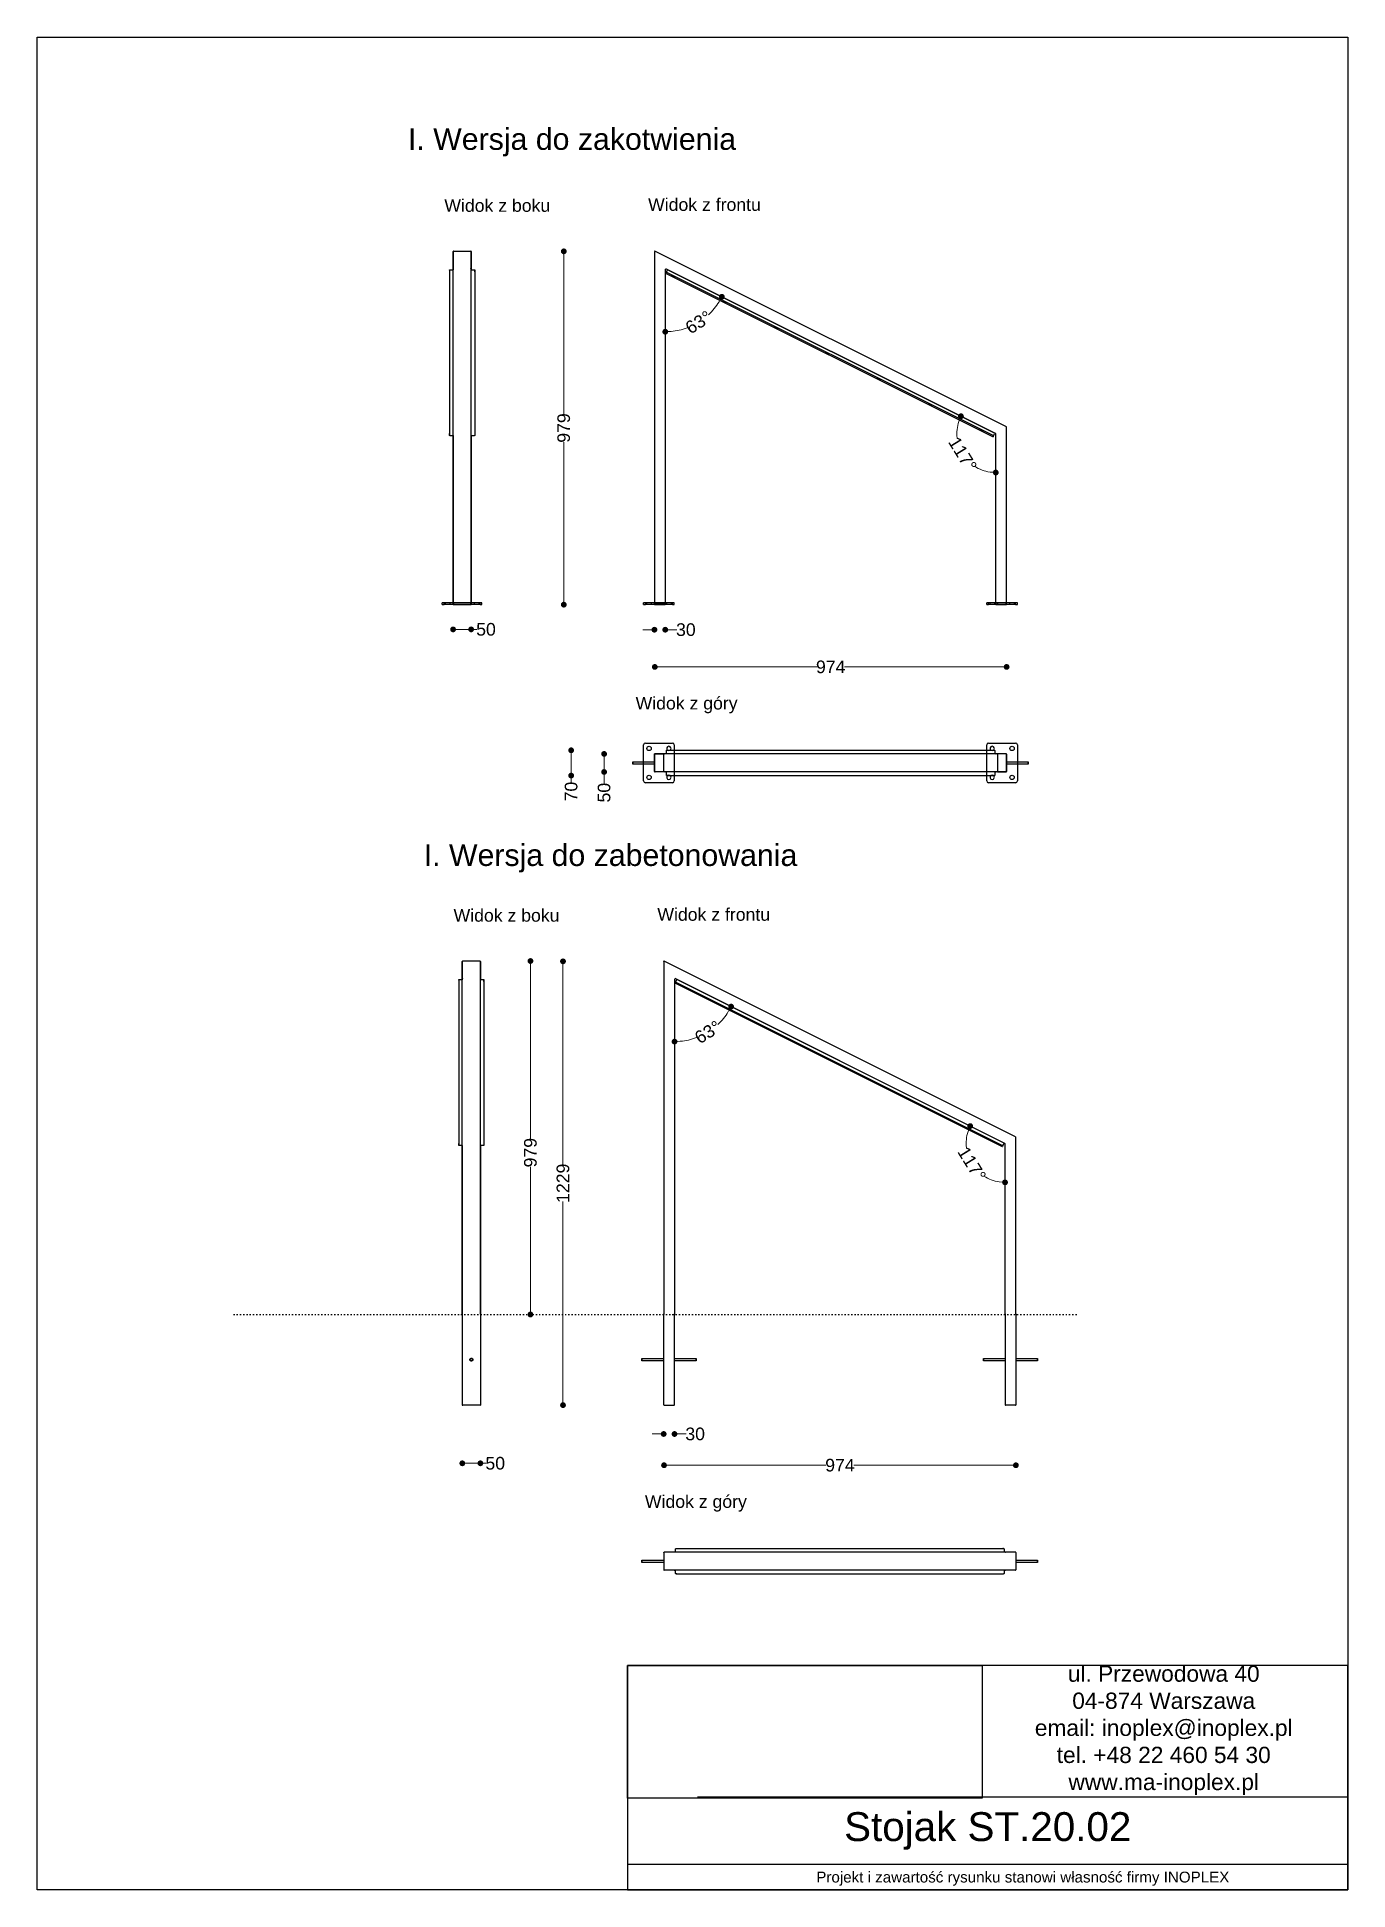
# Model space of a CAD drawing. Header units: millimetres. Extents: x 10366 to 13995, y 24552 to 29685.
import ezdxf

# ---------------------------------------------------------------- set-up
doc = ezdxf.new("R2010")
doc.units = ezdxf.units.MM
doc.header["$LTSCALE"] = 3
doc.linetypes.add('ACAD_ISO03W100', pattern=[30, 12, -18])
doc.layers.add('Default', color=7, linetype='Continuous')
doc.layers.add('Hidden_lines', color=7, linetype='Continuous')
doc.styles.get("Standard").update_dxf_attribs({"font": 'arial.ttf'})
doc.dimstyles.new('MATEUSZ', dxfattribs={"dimtxt": 35, "dimasz": 16, "dimexe": 0.18, "dimexo": 0.0625, "dimgap": 0.09, "dimtad": 0, "dimdec": 0, "dimdsep": 46, "dimtxsty": 'Standard', "dimblk": 'DOT', "dimcen": 0.09, "dimse1": 1, "dimse2": 1, "dimadec": 0, "dimazin": 0, "dimtfac": 1, "dimtdec": 0, "dimtofl": 0, "dimtmove": 0, "dimatfit": 3, "dimfxl": 1, "dimtolj": 1, "dimtzin": 0, "dimlwd": 9, "dimlwe": 9, "dimarcsym": 0})
picture_1 = doc.add_image_def('image1.jpg', size_in_pixel=(1896, 709))

msp = doc.modelspace()

# ---------------------------------------------------------------- texts
for s, height, p in [('I. Wersja do zakotwienia', 60, (11392.9, 29372.2)), ('Widok z boku', 34.962, (11493.6, 29200.6)), ('Widok z frontu', 34.962, (12057.7, 29203.2)), ('Widok z góry', 34.962, (12023.1, 27822.1)), ('I. Wersja do zabetonowania', 60, (11436.6, 27388.7)), ('Widok z boku', 34.962, (11519.2, 27234.4)), ('Widok z frontu', 34.962, (12083.3, 27237)), ('Widok z góry', 34.962, (12048.8, 25610.8))]:
    msp.add_text(s, height=height).set_placement(p)
at = {"attachment_point": 5}
for s, width, gutter_width, heights, insert, char_height in [('ul. Przewodowa 40\\P04-874 Warszawa\\Pemail: inoplex@inoplex.pl\\Ptel. +48 22 460 54 30\\Pwww.ma-inoplex.pl', 1019.877, 1, [432.7], (13485.1, 24994.8), 45), ('Stojak ST.20.02', 1993.625, 1, [0], (12997.9, 24715.8), 80), ('Projekt i zawartość rysunku stanowi własność firmy INOPLEX ', 1800.088, 12.5, [70.5], (13095, 24583.6), 30)]:
    msp.add_mtext_dynamic_manual_height_columns(s, width=width, gutter_width=gutter_width, heights=heights, dxfattribs=dict(at, insert=insert, char_height=char_height))

# ---------------------------------------------------------------- blocks, each defined once
blk = doc.blocks.new('_Dot')
at = {"color": 0, "linetype": 'ByBlock', "lineweight": -2}
blk.add_line((-0.5, 0), (-1, 0), dxfattribs=at)
at = {"color": 0, "linetype": 'ByBlock', "const_width": 0.5}
blk.add_lwpolyline([(-0.25, 0, 1), (0.25, 0, 1)], format="xyb", close=True, dxfattribs=at)
blk = doc.blocks.new('*D28')
at = {"color": 0, "lineweight": 9, "transparency": 16777216}
for p, q in [((11822.1, 27108.5), (11822.1, 26560.7)), ((11822.1, 25911.4), (11822.1, 26459.2))]:
    blk.add_line(p, q, dxfattribs=at)
at = {"layer": 'Defpoints', "color": 0, "transparency": 16777216}
for p in [(11592.4, 27124.5), (11822.1, 27124.5), (11593.4, 25895.4)]:
    blk.add_point(p, dxfattribs=at)
at = {"color": 0, "lineweight": 9, "transparency": 16777216, "xscale": 16, "yscale": 16, "zscale": 16}
for p, rotation in [((11822.1, 27124.5), 90), ((11822.1, 25895.4), 270)]:
    blk.add_blockref('_Dot', p, dxfattribs=dict(at, rotation=rotation))
at = {"color": 0, "transparency": 16777216, "insert": (11822.1, 26509.9), "char_height": 35, "attachment_point": 5, "rotation": 90}
blk.add_mtext('\\A1;1229', dxfattribs=at)
blk = doc.blocks.new('*D29')
at = {"color": 0, "lineweight": 9, "transparency": 16777216}
for p, q in [((12117.8, 25728.8), (12550.1, 25728.8)), ((13059.8, 25728.8), (12627.5, 25728.8))]:
    blk.add_line(p, q, dxfattribs=at)
at = {"layer": 'Defpoints', "color": 0, "transparency": 16777216}
for p in [(13075.8, 25728.8), (12101.8, 25487.9), (13075.8, 25486.9)]:
    blk.add_point(p, dxfattribs=at)
at = {"color": 0, "lineweight": 9, "transparency": 16777216, "xscale": 16, "yscale": 16, "zscale": 16, "rotation": 180}
blk.add_blockref('_Dot', (12101.8, 25728.8), dxfattribs=at)
at = {"color": 0, "lineweight": 9, "transparency": 16777216, "xscale": 16, "yscale": 16, "zscale": 16}
blk.add_blockref('_Dot', (13075.8, 25728.8), dxfattribs=at)
at = {"color": 0, "transparency": 16777216, "insert": (12588.8, 25728.8), "char_height": 35, "attachment_point": 5}
blk.add_mtext('\\A1;974', dxfattribs=at)
blk = doc.blocks.new('*D30')
at = {"color": 0, "lineweight": 9, "transparency": 16777216}
for p, q in [((11559.4, 25734.2), (11577.4, 25734.2)), ((11593.4, 25734.2), (11609.4, 25734.2))]:
    blk.add_line(p, q, dxfattribs=at)
at = {"layer": 'Defpoints', "color": 0, "transparency": 16777216}
for p in [(11543.4, 25895.4), (11593.4, 25895.4), (11593.4, 25734.2)]:
    blk.add_point(p, dxfattribs=at)
at = {"color": 0, "lineweight": 9, "transparency": 16777216, "xscale": 16, "yscale": 16, "zscale": 16, "rotation": 180}
blk.add_blockref('_Dot', (11543.4, 25734.2), dxfattribs=at)
at = {"color": 0, "lineweight": 9, "transparency": 16777216, "xscale": 16, "yscale": 16, "zscale": 16}
blk.add_blockref('_Dot', (11593.4, 25734.2), dxfattribs=at)
at = {"color": 0, "transparency": 16777216, "insert": (11634.5, 25734.2), "char_height": 35, "attachment_point": 5}
blk.add_mtext('\\A1;50', dxfattribs=at)
blk = doc.blocks.new('*D31')
at = {"color": 0, "lineweight": 9, "transparency": 16777216}
for p, q in [((12084.8, 25815.4), (12068.8, 25815.4)), ((12146.8, 25815.4), (12162.8, 25815.4))]:
    blk.add_line(p, q, dxfattribs=at)
at = {"layer": 'Defpoints', "color": 0, "transparency": 16777216}
for p in [(12100.8, 25895.4), (12130.8, 25895.4), (12130.8, 25815.4)]:
    blk.add_point(p, dxfattribs=at)
at = {"color": 0, "lineweight": 9, "transparency": 16777216, "xscale": 16, "yscale": 16, "zscale": 16}
blk.add_blockref('_Dot', (12100.8, 25815.4), dxfattribs=at)
at = {"color": 0, "lineweight": 9, "transparency": 16777216, "xscale": 16, "yscale": 16, "zscale": 16, "rotation": 180}
blk.add_blockref('_Dot', (12130.8, 25815.4), dxfattribs=at)
at = {"color": 0, "transparency": 16777216, "insert": (12187.9, 25815.4), "char_height": 35, "attachment_point": 5}
blk.add_mtext('\\A1;30', dxfattribs=at)
blk = doc.blocks.new('*D32')
at = {"color": 0, "lineweight": 9, "transparency": 16777216}
for start, end in [(161.9522, 186.2227), (237.2122, 261.4827)]:
    blk.add_arc((13045.8, 26620.1), 107.7, start, end, dxfattribs=at)
at = {"layer": 'Defpoints', "color": 0, "transparency": 16777216}
for p in [(12137.9, 27074), (12940.5, 26597.2), (13042.8, 26621.6), (13045.8, 26619.5), (13045.8, 26147.4)]:
    blk.add_point(p, dxfattribs=at)
at = {"color": 0, "lineweight": 9, "transparency": 16777216, "xscale": 16, "yscale": 16, "zscale": 16}
for p, rotation in [((12949.4, 26668.3), 67.69357742015427), ((13045.8, 26512.4), 355.7413714027657)]:
    blk.add_blockref('_Dot', p, dxfattribs=dict(at, rotation=rotation))
at = {"color": 0, "transparency": 16777216, "insert": (12954.1, 26563.5), "char_height": 35, "attachment_point": 5, "rotation": 301.7175}
blk.add_mtext('\\A1;117°', dxfattribs=at)
blk = doc.blocks.new('*D33')
at = {"color": 0, "lineweight": 9, "transparency": 16777216}
for start, end in [(313.0708, 328.2048), (275.2302, 290.3641)]:
    blk.add_arc((12130.8, 27077.6), 175.3, start, end, dxfattribs=at)
at = {"layer": 'Defpoints', "color": 0, "transparency": 16777216}
for p in [(12130.8, 27076), (12137.9, 27074), (12194, 26914.1), (13042.8, 26621.6), (12130.8, 26147.4)]:
    blk.add_point(p, dxfattribs=at)
at = {"color": 0, "lineweight": 9, "transparency": 16777216, "xscale": 16, "yscale": 16, "zscale": 16}
for p, rotation in [((12287.6, 26999.2), 60.81986514073829), ((12130.8, 26902.3), 182.6150836821818)]:
    blk.add_blockref('_Dot', p, dxfattribs=dict(at, rotation=rotation))
at = {"color": 0, "transparency": 16777216, "insert": (12223, 26928.4), "char_height": 35, "attachment_point": 5, "rotation": 31.7175}
blk.add_mtext('\\A1;63°', dxfattribs=at)
blk = doc.blocks.new('*D41')
at = {"color": 0, "lineweight": 9, "transparency": 16777216}
for p, q in [((12092.2, 27940), (12524.5, 27940)), ((13034.2, 27940), (12601.8, 27940))]:
    blk.add_line(p, q, dxfattribs=at)
at = {"layer": 'Defpoints', "color": 0, "transparency": 16777216}
for p in [(13050.2, 27940), (12076.2, 27699.1), (13050.2, 27698.1)]:
    blk.add_point(p, dxfattribs=at)
at = {"color": 0, "lineweight": 9, "transparency": 16777216, "xscale": 16, "yscale": 16, "zscale": 16, "rotation": 180}
blk.add_blockref('_Dot', (12076.2, 27940), dxfattribs=at)
at = {"color": 0, "lineweight": 9, "transparency": 16777216, "xscale": 16, "yscale": 16, "zscale": 16}
blk.add_blockref('_Dot', (13050.2, 27940), dxfattribs=at)
at = {"color": 0, "transparency": 16777216, "insert": (12563.2, 27940), "char_height": 35, "attachment_point": 5}
blk.add_mtext('\\A1;974', dxfattribs=at)
blk = doc.blocks.new('*D44')
at = {"color": 0, "lineweight": 9, "transparency": 16777216}
for start, end in [(161.9522, 186.2227), (237.2122, 261.4827)]:
    blk.add_arc((13020.2, 28586.2), 107.7, start, end, dxfattribs=at)
at = {"layer": 'Defpoints', "color": 0, "transparency": 16777216}
for p in [(12112.3, 29040.2), (13017.1, 28587.7), (12914.9, 28563.3), (13020.2, 28585.6), (13020.2, 28113.5)]:
    blk.add_point(p, dxfattribs=at)
at = {"color": 0, "lineweight": 9, "transparency": 16777216, "xscale": 16, "yscale": 16, "zscale": 16}
for p, rotation in [((12923.8, 28634.4), 67.69357742015437), ((13020.2, 28478.5), 355.7413714027653)]:
    blk.add_blockref('_Dot', p, dxfattribs=dict(at, rotation=rotation))
at = {"color": 0, "transparency": 16777216, "insert": (12928.5, 28529.6), "char_height": 35, "attachment_point": 5, "rotation": 301.7175}
blk.add_mtext('\\A1;117°', dxfattribs=at)
blk = doc.blocks.new('*D45')
at = {"color": 0, "lineweight": 9, "transparency": 16777216}
for start, end in [(313.0708, 328.2048), (275.2302, 290.3641)]:
    blk.add_arc((12105.2, 29043.7), 175.3, start, end, dxfattribs=at)
at = {"layer": 'Defpoints', "color": 0, "transparency": 16777216}
for p in [(12105.2, 29042.1), (12112.3, 29040.2), (12168.4, 28880.2), (13017.1, 28587.7), (12105.2, 28113.5)]:
    blk.add_point(p, dxfattribs=at)
at = {"color": 0, "lineweight": 9, "transparency": 16777216, "xscale": 16, "yscale": 16, "zscale": 16}
for p, rotation in [((12262, 28965.3), 60.81986514073829), ((12105.2, 28868.4), 182.615083682182)]:
    blk.add_blockref('_Dot', p, dxfattribs=dict(at, rotation=rotation))
at = {"color": 0, "transparency": 16777216, "insert": (12197.3, 28894.6), "char_height": 35, "attachment_point": 5, "rotation": 31.7175}
blk.add_mtext('\\A1;63°', dxfattribs=at)
blk = doc.blocks.new('*D46')
at = {"color": 0, "lineweight": 9, "transparency": 16777216}
for p, q in [((11533.8, 28044), (11551.8, 28044)), ((11567.8, 28044), (11583.8, 28044))]:
    blk.add_line(p, q, dxfattribs=at)
at = {"layer": 'Defpoints', "color": 0, "transparency": 16777216}
for p in [(11517.8, 28113.5), (11567.8, 28113.5), (11567.8, 28044)]:
    blk.add_point(p, dxfattribs=at)
at = {"color": 0, "lineweight": 9, "transparency": 16777216, "xscale": 16, "yscale": 16, "zscale": 16, "rotation": 180}
blk.add_blockref('_Dot', (11517.8, 28044), dxfattribs=at)
at = {"color": 0, "lineweight": 9, "transparency": 16777216, "xscale": 16, "yscale": 16, "zscale": 16}
blk.add_blockref('_Dot', (11567.8, 28044), dxfattribs=at)
at = {"color": 0, "transparency": 16777216, "insert": (11608.9, 28044), "char_height": 35, "attachment_point": 5}
blk.add_mtext('\\A1;50', dxfattribs=at)
blk = doc.blocks.new('*D47')
at = {"color": 0, "lineweight": 9, "transparency": 16777216}
for p, q in [((12059.2, 28043.1), (12043.2, 28043.1)), ((12121.2, 28043.1), (12137.2, 28043.1))]:
    blk.add_line(p, q, dxfattribs=at)
at = {"layer": 'Defpoints', "color": 0, "transparency": 16777216}
for p in [(12075.2, 28113.7), (12105.2, 28113.5), (12105.2, 28043.1)]:
    blk.add_point(p, dxfattribs=at)
at = {"color": 0, "lineweight": 9, "transparency": 16777216, "xscale": 16, "yscale": 16, "zscale": 16}
blk.add_blockref('_Dot', (12075.2, 28043.1), dxfattribs=at)
at = {"color": 0, "lineweight": 9, "transparency": 16777216, "xscale": 16, "yscale": 16, "zscale": 16, "rotation": 180}
blk.add_blockref('_Dot', (12105.2, 28043.1), dxfattribs=at)
at = {"color": 0, "transparency": 16777216, "insert": (12162.2, 28043.1), "char_height": 35, "attachment_point": 5}
blk.add_mtext('\\A1;30', dxfattribs=at)
blk = doc.blocks.new('*D48')
at = {"color": 0, "lineweight": 9, "transparency": 16777216}
for p, q in [((11935.9, 27683.1), (11935.9, 27665.1)), ((11935.9, 27649.1), (11935.9, 27616.8))]:
    blk.add_line(p, q, dxfattribs=at)
at = {"layer": 'Defpoints', "color": 0, "transparency": 16777216}
for p in [(12076.2, 27699.1), (11935.9, 27649.1), (12076.2, 27649.1)]:
    blk.add_point(p, dxfattribs=at)
at = {"color": 0, "lineweight": 9, "transparency": 16777216, "xscale": 16, "yscale": 16, "zscale": 16}
for p, rotation in [((11935.9, 27699.1), 90), ((11935.9, 27649.1), 270)]:
    blk.add_blockref('_Dot', p, dxfattribs=dict(at, rotation=rotation))
at = {"color": 0, "transparency": 16777216, "insert": (11935.9, 27591.7), "char_height": 35, "attachment_point": 5, "rotation": 90}
blk.add_mtext('\\A1;50', dxfattribs=at)
blk = doc.blocks.new('*D49')
at = {"color": 0, "lineweight": 9, "transparency": 16777216}
for p, q in [((11844.7, 27693.1), (11844.7, 27655.1)), ((11844.7, 27639.1), (11844.7, 27619.7))]:
    blk.add_line(p, q, dxfattribs=at)
at = {"layer": 'Defpoints', "color": 0, "transparency": 16777216}
for p in [(12109.4, 27709.1), (11844.7, 27639.1), (12109.4, 27639.1)]:
    blk.add_point(p, dxfattribs=at)
at = {"color": 0, "lineweight": 9, "transparency": 16777216, "xscale": 16, "yscale": 16, "zscale": 16}
for p, rotation in [((11844.7, 27709.1), 90), ((11844.7, 27639.1), 270)]:
    blk.add_blockref('_Dot', p, dxfattribs=dict(at, rotation=rotation))
at = {"color": 0, "transparency": 16777216, "insert": (11844.7, 27594.8), "char_height": 35, "attachment_point": 5, "rotation": 90}
blk.add_mtext('\\A1;70', dxfattribs=at)
blk = doc.blocks.new('*D50')
at = {"color": 0, "lineweight": 9, "transparency": 16777216}
for p, q in [((11824.2, 29075.1), (11824.2, 28640.6)), ((11824.2, 28128.5), (11824.2, 28563))]:
    blk.add_line(p, q, dxfattribs=at)
at = {"layer": 'Defpoints', "color": 0, "transparency": 16777216}
for p in [(11824.2, 29091.1), (12075.3, 29091.1), (12045.2, 28112.5)]:
    blk.add_point(p, dxfattribs=at)
at = {"color": 0, "lineweight": 9, "transparency": 16777216, "xscale": 16, "yscale": 16, "zscale": 16}
for p, rotation in [((11824.2, 29091.1), 90), ((11824.2, 28112.5), 270)]:
    blk.add_blockref('_Dot', p, dxfattribs=dict(at, rotation=rotation))
at = {"color": 0, "transparency": 16777216, "insert": (11824.2, 28601.8), "char_height": 35, "attachment_point": 5, "rotation": 90}
blk.add_mtext('\\A1;979', dxfattribs=at)
blk = doc.blocks.new('*D53')
at = {"color": 0, "lineweight": 9, "transparency": 16777216}
for p, q in [((11732, 27109.4), (11732, 26633.4)), ((11732, 26162.4), (11732, 26555.8))]:
    blk.add_line(p, q, dxfattribs=at)
at = {"layer": 'Defpoints', "color": 0, "transparency": 16777216}
for p in [(11732, 27125.4), (12102.2, 27125.4), (12100.8, 26146.4)]:
    blk.add_point(p, dxfattribs=at)
at = {"color": 0, "lineweight": 9, "transparency": 16777216, "xscale": 16, "yscale": 16, "zscale": 16}
for p, rotation in [((11732, 27125.4), 90), ((11732, 26146.4), 270)]:
    blk.add_blockref('_Dot', p, dxfattribs=dict(at, rotation=rotation))
at = {"color": 0, "transparency": 16777216, "insert": (11732, 26594.6), "char_height": 35, "attachment_point": 5, "rotation": 90}
blk.add_mtext('\\A1;979', dxfattribs=at)

# ---------------------------------------------------------------- dimensions: what is measured, and where the dimension line sits
for base, p1, p2, picture, middle in [((11824.2, 29091.1), (12045.2, 28112.5), (12075.3, 29091.1), '*D50', (11824.2, 28601.8)), ((11822.1, 27124.5), (11593.4, 25895.4), (11592.4, 27124.5), '*D28', (11822.1, 26509.9))]:
    dim = msp.add_linear_dim(base=base, p1=p1, p2=p2, angle=90, dimstyle='MATEUSZ')
    dim.commit()
    dim.dimension.update_dxf_attribs({"geometry": picture, "text_midpoint": middle})
for base, line1, line2, picture, middle in [((12168.4, 28880.2), ((12112.3, 29040.2), (13017.1, 28587.7)), ((12105.2, 29042.1), (12105.2, 28113.5)), '*D45', (12197.3, 28894.6)), ((12914.9, 28563.3), ((13020.2, 28113.5), (13020.2, 28585.6)), ((12112.3, 29040.2), (13017.1, 28587.7)), '*D44', (12928.5, 28529.6)), ((12194, 26914.1), ((12137.9, 27074), (13042.8, 26621.6)), ((12130.8, 27076), (12130.8, 26147.4)), '*D33', (12223, 26928.4)), ((12940.5, 26597.2), ((13045.8, 26147.4), (13045.8, 26619.5)), ((12137.9, 27074), (13042.8, 26621.6)), '*D32', (12954.1, 26563.5))]:
    dim = msp.add_angular_dim_2l(base=base, line1=line1, line2=line2, dimstyle='MATEUSZ')
    dim.commit()
    dim.dimension.update_dxf_attribs({"geometry": picture, "text_midpoint": middle})
for base, p1, p2, picture, middle in [((11567.8, 28044), (11517.8, 28113.5), (11567.8, 28113.5), '*D46', (11608.9, 28044)), ((12105.2, 28043.1), (12075.2, 28113.7), (12105.2, 28113.5), '*D47', (12162.2, 28043.1)), ((13050.2, 27940), (12076.2, 27699.1), (13050.2, 27698.1), '*D41', (12563.2, 27940)), ((11593.4, 25734.2), (11543.4, 25895.4), (11593.4, 25895.4), '*D30', (11634.5, 25734.2)), ((12130.8, 25815.4), (12100.8, 25895.4), (12130.8, 25895.4), '*D31', (12187.9, 25815.4)), ((13075.8, 25728.8), (12101.8, 25487.9), (13075.8, 25486.9), '*D29', (12588.8, 25728.8))]:
    dim = msp.add_linear_dim(base=base, p1=p1, p2=p2, dimstyle='MATEUSZ')
    dim.commit()
    dim.dimension.update_dxf_attribs({"geometry": picture, "text_midpoint": middle})
for base, p1, p2, picture, middle in [((11844.7, 27639.1), (12109.4, 27709.1), (12109.4, 27639.1), '*D49', (11844.7, 27594.8)), ((11935.9, 27649.1), (12076.2, 27699.1), (12076.2, 27649.1), '*D48', (11935.9, 27591.7)), ((11732, 27125.4), (12100.8, 26146.4), (12102.2, 27125.4), '*D53', (11732, 26594.6))]:
    dim = msp.add_linear_dim(base=base, p1=p1, p2=p2, angle=90, dimstyle='MATEUSZ')
    dim.commit()
    dim.dimension.update_dxf_attribs({"geometry": picture, "text_midpoint": middle, "dimtype": 160})

# ---------------------------------------------------------------- linework, layer by layer
for p, q in [((11518.8, 28112.5), (11566.8, 28112.5)), ((12076.2, 28112.5), (12104.2, 28112.5)), ((13021.2, 28112.5), (13049.2, 28112.5)), ((13995, 24809.6), (12194.9, 24809.6)), ((13994.7, 24623), (12001.1, 24623))]:
    msp.add_line(p, q)
for points in [[(10366.2, 24552.5), (10366.2, 29684.6), (13995, 29684.6), (13995, 24552.5)], [(12001.1, 24552.5), (13995, 24552.5), (13995, 25174.2), (12001.1, 25174.2)]]:
    msp.add_lwpolyline(points, close=True)
at = {"layer": 'Default'}
for p, q in [((11517.8, 29090.7), (11517.8, 29039.7)), ((11517.8, 28604.2), (11517.8, 29090.7)), ((11518.8, 29091.7), (11566.8, 29091.7)), ((11567.8, 28604.2), (11567.8, 29090.7)), ((11567.8, 29090.7), (11567.8, 29039.7)), ((12075.2, 29090.7), (12075.2, 28113.5)), ((13049.6, 28605), (12076.6, 29091.5)), ((11507.8, 29038.7), (11507.8, 29034.4)), ((11507.8, 29038.7), (11507.8, 28586.3)), ((11507.8, 29034.4), (11507.8, 28582)), ((11508.8, 29040.2), (11517.8, 29040.2)), ((11567.8, 29040.2), (11576.8, 29040.2)), ((11577.8, 29038.7), (11577.8, 28586.3)), ((11577.8, 29034.4), (11577.8, 29038.7)), ((11577.8, 29034.4), (11577.8, 28582)), ((12105.2, 29042.1), (12105.2, 28113.5)), ((13019.6, 28586.5), (12106.6, 29043)), ((12107.5, 29032.5), (12107.1, 29031.6)), ((12107.5, 29030.2), (13012.7, 28577.7)), ((12110.9, 29039.1), (12108.7, 29034.8)), ((12108.7, 29033), (13013.6, 28580.6)), ((12112.3, 29040.2), (13017.1, 28587.7)), ((11507.8, 28582), (11507.8, 28586.3)), ((11517.8, 28113.5), (11517.8, 28604.2)), ((11567.8, 28113.5), (11567.8, 28604.2)), ((11577.8, 28586.3), (11577.8, 28582)), ((13050.2, 28113.5), (13050.2, 28604.2)), ((11517.8, 28580.5), (11508.8, 28580.5)), ((11517.8, 28580.7), (11517.8, 28113.5)), ((11567.8, 28580.7), (11567.8, 28113.5)), ((11576.8, 28580.5), (11567.8, 28580.5)), ((13014.2, 28579.7), (13013.3, 28577.9)), ((13014.7, 28581.8), (13016.9, 28586.1)), ((13020.2, 28113.5), (13020.2, 28585.6)), ((11487.8, 28112.5), (11487.8, 28117.5)), ((11592.8, 28117.5), (11492.8, 28117.5)), ((11492.8, 28112.5), (11492.8, 28117.5)), ((11592.8, 28112.5), (11492.8, 28112.5)), ((11592.8, 28112.5), (11592.8, 28117.5)), ((11597.8, 28112.5), (11597.8, 28117.5)), ((12045.2, 28112.5), (12045.2, 28117.5)), ((12125.2, 28117.5), (12050.2, 28117.5)), ((12050.2, 28112.5), (12050.2, 28117.5)), ((12125.2, 28112.5), (12050.2, 28112.5)), ((12125.2, 28112.5), (12125.2, 28117.5)), ((12130.2, 28112.5), (12130.2, 28117.5)), ((12995.2, 28112.5), (12995.2, 28117.5)), ((13000.2, 28112.5), (13000.2, 28117.5)), ((13075.2, 28117.5), (13000.2, 28117.5)), ((13075.2, 28112.5), (13000.2, 28112.5)), ((13075.2, 28112.5), (13075.2, 28117.5)), ((13080.2, 28112.5), (13080.2, 28117.5)), ((12045.2, 27624.1), (12045.2, 27724.1)), ((12050.2, 27729.1), (12125.2, 27729.1)), ((12130.2, 27724.1), (12130.2, 27709.1)), ((12995.2, 27709.1), (12995.2, 27724.1)), ((13000.2, 27729.1), (13075.2, 27729.1)), ((13080.2, 27724.1), (13080.2, 27624.1)), ((12015.2, 27677.1), (12075.2, 27677.1)), ((12075.2, 27671.1), (12015.2, 27671.1)), ((12075.2, 27650.1), (12075.2, 27698.1)), ((12075.2, 27698.1), (12075.2, 27650.1)), ((12076.2, 27699.1), (12077, 27699.1)), ((12076.2, 27699.1), (12077, 27699.1)), ((13049.2, 27699.1), (12076.2, 27699.1)), ((12108.4, 27699.1), (12108.4, 27708.1)), ((12109.4, 27709.1), (12111.6, 27709.1)), ((12109.4, 27709.1), (13014.3, 27709.1)), ((12111.6, 27709.1), (13016.4, 27709.1)), ((13016.4, 27709.1), (13014.3, 27709.1)), ((13017.4, 27708.1), (13017.4, 27699.1)), ((13050.2, 27698.1), (13050.2, 27650.1)), ((13050.2, 27677.1), (13110.2, 27677.1)), ((13110.2, 27671.1), (13050.2, 27671.1)), ((12125.2, 27619.1), (12050.2, 27619.1)), ((12077, 27649.1), (12076.2, 27649.1)), ((12076.2, 27649.1), (12077, 27649.1)), ((13049.2, 27649.1), (12076.2, 27649.1)), ((12108.4, 27640.1), (12108.4, 27649.1)), ((12111.6, 27639.1), (12109.4, 27639.1)), ((12109.4, 27639.1), (13014.3, 27639.1)), ((12111.6, 27639.1), (13016.4, 27639.1)), ((12130.2, 27639.1), (12130.2, 27624.1)), ((12995.2, 27624.1), (12995.2, 27639.1)), ((13075.2, 27619.1), (13000.2, 27619.1)), ((13014.3, 27639.1), (13016.4, 27639.1)), ((13017.4, 27649.1), (13017.4, 27640.1)), ((11543.4, 27124.5), (11543.4, 27073.5)), ((11543.4, 26638), (11543.4, 27124.5)), ((11544.4, 27125.5), (11592.4, 27125.5)), ((11593.4, 26638), (11593.4, 27124.5)), ((11593.4, 27124.5), (11593.4, 27073.5)), ((12100.8, 27124.5), (12100.8, 26147.4)), ((13075.2, 26638.9), (12102.2, 27125.4)), ((11533.4, 27072.6), (11533.4, 27068.3)), ((11533.4, 27072.6), (11533.4, 26620.2)), ((11533.4, 27068.3), (11533.4, 26615.9)), ((11534.4, 27074.1), (11543.4, 27074.1)), ((11593.4, 27074.1), (11602.4, 27074.1)), ((11603.4, 27072.6), (11603.4, 26620.2)), ((11603.4, 27068.3), (11603.4, 27072.6)), ((11603.4, 27068.3), (11603.4, 26615.9)), ((12130.8, 27076), (12130.8, 26147.4)), ((13045.2, 26620.4), (12132.2, 27076.9)), ((12133.2, 27066.3), (12132.7, 27065.4)), ((12133.2, 27064.1), (13038.3, 26611.5)), ((12136.5, 27073), (12134.3, 27068.7)), ((12134.3, 27066.9), (13039.2, 26614.4)), ((12137.9, 27074), (13042.8, 26621.6)), ((11543.4, 26147.4), (11543.4, 26638)), ((11593.4, 26147.4), (11593.4, 26638)), ((13075.8, 26147.4), (13075.8, 26638)), ((11533.4, 26615.9), (11533.4, 26620.2)), ((11543.4, 26614.4), (11534.4, 26614.4)), ((11543.4, 26614.6), (11543.4, 26147.4)), ((11593.4, 26614.6), (11593.4, 26147.4)), ((11602.4, 26614.4), (11593.4, 26614.4)), ((11603.4, 26620.2), (11603.4, 26615.9)), ((13039.9, 26613.5), (13039, 26611.8)), ((13040.3, 26615.7), (13042.5, 26619.9)), ((13045.8, 26147.4), (13045.8, 26619.5)), ((11543.4, 26147.4), (11543.4, 25895.4)), ((11593.4, 26147.4), (11593.4, 25895.4)), ((12100.8, 25895.4), (12100.8, 26147.4)), ((12130.8, 25895.4), (12130.8, 26147.4)), ((13045.8, 26147.4), (13045.8, 25895.4)), ((13075.8, 26147.4), (13075.8, 25895.4)), ((12040.8, 26024.4), (12100.8, 26024.4)), ((12130.8, 26024.4), (12190.8, 26024.4)), ((12985.8, 26024.4), (13045.8, 26024.4)), ((13075.8, 26024.4), (13135.8, 26024.4)), ((12100.8, 26018.4), (12040.8, 26018.4)), ((12190.8, 26018.4), (12130.8, 26018.4)), ((13045.8, 26018.4), (12985.8, 26018.4)), ((13135.8, 26018.4), (13075.8, 26018.4)), ((11592.4, 25895.4), (11544.4, 25895.4)), ((12101.8, 25895.4), (12129.8, 25895.4)), ((13074.8, 25895.4), (13046.8, 25895.4)), ((12040.8, 25465.9), (12100.8, 25465.9)), ((12100.8, 25459.9), (12040.8, 25459.9)), ((12100.8, 25486.9), (12100.8, 25438.9)), ((13074.8, 25487.9), (12101.8, 25487.9)), ((12134, 25487.9), (12134, 25496.9)), ((12135, 25497.9), (12137.2, 25497.9)), ((12135, 25497.9), (13039.9, 25497.9)), ((12137.2, 25497.9), (13042, 25497.9)), ((13042, 25497.9), (13039.9, 25497.9)), ((13043, 25496.9), (13043, 25487.9)), ((13075.8, 25486.9), (13075.8, 25438.9)), ((13075.8, 25465.9), (13135.8, 25465.9)), ((13135.8, 25459.9), (13075.8, 25459.9)), ((13074.8, 25437.9), (12101.8, 25437.9)), ((12134, 25428.9), (12134, 25437.9)), ((12137.2, 25427.9), (12135, 25427.9)), ((12135, 25427.9), (13039.9, 25427.9)), ((12137.2, 25427.9), (13042, 25427.9)), ((13039.9, 25427.9), (13042, 25427.9)), ((13043, 25437.9), (13043, 25428.9))]:
    msp.add_line(p, q, dxfattribs=at)
at = {"layer": 'Default', "linetype": 'ACAD_ISO03W100', "ltscale": 0.1}
msp.add_line((10909.7, 26146.4), (13249.6, 26146.4), dxfattribs=at)
at = {"layer": 'Default'}
for points in [[(12075.2, 29090.7, 0), (12075.2, 29090.8, 0), (12075.2, 29090.9, 0), (12075.2, 29091, 0), (12075.3, 29091.1, 0)], [(11507.8, 29038.7, 0), (11507.8, 29039, 0), (11507.9, 29039.2, 0), (11507.9, 29039.5, 0), (11508, 29039.7, 0), (11508.1, 29039.8, 0), (11508.2, 29039.9, 0), (11508.3, 29040, 0), (11508.3, 29040.1, 0), (11508.4, 29040.1, 0), (11508.6, 29040.2, 0), (11508.7, 29040.2, 0), (11508.7, 29040.2, 0), (11508.8, 29040.2, 0)], [(11517.8, 29045.3, 0), (11517.9, 29044.1, 0), (11517.9, 29044, 0), (11517.9, 29043.8, 0), (11518, 29043.7, 0), (11518, 29043.6, 0), (11518.1, 29043.5, 0), (11518.1, 29043.4, 0), (11518.2, 29043.3, 0), (11518.3, 29043.3, 0), (11518.4, 29043.2, 0), (11518.5, 29043.2, 0), (11518.6, 29043.1, 0), (11518.7, 29043.1, 0), (11518.8, 29043.1, 0)], [(11566.8, 29043.1, 0), (11566.9, 29043.1, 0), (11567, 29043.1, 0), (11567.1, 29043.2, 0), (11567.2, 29043.2, 0), (11567.3, 29043.3, 0), (11567.4, 29043.3, 0), (11567.5, 29043.4, 0), (11567.5, 29043.5, 0), (11567.6, 29043.6, 0), (11567.6, 29043.7, 0), (11567.7, 29043.8, 0), (11567.7, 29044, 0), (11567.8, 29044.3, 0), (11567.8, 29045.3, 0)], [(11576.8, 29040.2, 0), (11576.9, 29040.2, 0), (11576.9, 29040.2, 0), (11577, 29040.2, 0), (11577.1, 29040.2, 0), (11577.2, 29040.1, 0), (11577.3, 29040.1, 0), (11577.4, 29040, 0), (11577.4, 29039.9, 0), (11577.5, 29039.8, 0), (11577.6, 29039.6, 0), (11577.7, 29039.3, 0), (11577.8, 29039.1, 0), (11577.8, 29038.7, 0)], [(12107, 29031.1, 0), (12107, 29031.2, 0), (12107, 29031.4, 0)], [(12107.1, 29030.7, 0), (12107.1, 29030.8, 0), (12107, 29030.8, 0), (12107, 29030.9, 0), (12107, 29031, 0), (12107, 29031.1, 0), (12107, 29031.2, 0), (12107, 29031.3, 0), (12107, 29031.4, 0)], [(12107.4, 29030.4, 0), (12107.3, 29030.4, 0), (12107.2, 29030.5, 0), (12107.2, 29030.6, 0), (12107.1, 29030.6, 0)], [(12107.7, 29032.7, 0), (12107.7, 29032.7, 0), (12107.8, 29032.8, 0), (12107.9, 29032.8, 0), (12107.9, 29032.9, 0), (12108, 29032.9, 0), (12108.1, 29033, 0), (12108.2, 29033, 0), (12108.3, 29033, 0)], [(12107.9, 29032.9, 0), (12108, 29032.9, 0), (12108.2, 29033, 0)], [(12108.7, 29033, 0), (12108.7, 29033, 0), (12108.6, 29033.1, 0), (12108.6, 29033.1, 0), (12108.5, 29033.1, 0), (12108.5, 29033.2, 0), (12108.5, 29033.3, 0), (12108.4, 29033.4, 0), (12108.4, 29033.5, 0), (12108.4, 29033.6, 0), (12108.4, 29033.8, 0), (12108.4, 29034, 0), (12108.4, 29034.2, 0), (12108.6, 29034.5, 0)], [(12108.7, 29034.8, 0), (12108.6, 29034.5, 0)], [(12111, 29039.4, 0), (12111, 29039.4, 0), (12111, 29039.4, 0), (12111, 29039.4, 0), (12111, 29039.4, 0), (12111, 29039.4, 0), (12111, 29039.4, 0), (12111, 29039.4, 0), (12111, 29039.4, 0), (12111, 29039.4, 0), (12111, 29039.4, 0), (12111, 29039.4, 0), (12111, 29039.4, 0), (12111, 29039.4, 0), (12111, 29039.3, 0), (12110.9, 29039.1, 0)], [(12111.1, 29039.6, 0), (12111.3, 29039.8, 0), (12111.4, 29039.9, 0), (12111.5, 29040, 0), (12111.7, 29040.1, 0), (12111.8, 29040.2, 0), (12111.9, 29040.2, 0), (12112, 29040.2, 0), (12112.1, 29040.2, 0), (12112.1, 29040.2, 0)], [(12132.9, 29017.3, 0), (12132.9, 29017.3, 0), (12132.9, 29017.3, 0), (12132.9, 29017.3, 0), (12132.9, 29017.3, 0), (12132.9, 29017.3, 0), (12132.9, 29017.3, 0), (12132.9, 29017.3, 0), (12132.9, 29017.3, 0), (12132.9, 29017.3, 0), (12132.9, 29017.3, 0), (12132.8, 29017.3, 0), (12132.5, 29017.5, 0), (12131, 29018.2, 0), (12125.7, 29020.9, 0), (12123.3, 29022.1, 0), (12122.5, 29022.5, 0), (12122.3, 29022.6, 0), (12122.2, 29022.6, 0), (12122.2, 29022.6, 0), (12122.2, 29022.6, 0), (12122.2, 29022.6, 0), (12122.2, 29022.6, 0), (12122.2, 29022.6, 0), (12122.2, 29022.6, 0), (12122.2, 29022.6, 0), (12122.2, 29022.6, 0), (12122.2, 29022.6, 0), (12122.2, 29022.6, 0), (12122.2, 29022.6, 0), (12122.2, 29022.6, 0), (12122.2, 29022.6, 0)], [(12275.1, 28946.2, 0), (12275.1, 28946.2, 0), (12275.1, 28946.2, 0), (12275.1, 28946.2, 0), (12275.1, 28946.2, 0), (12275.1, 28946.2, 0), (12275.1, 28946.2, 0), (12275.1, 28946.2, 0), (12275.1, 28946.2, 0), (12275.1, 28946.2, 0), (12275, 28946.2, 0), (12275, 28946.2, 0), (12274.7, 28946.4, 0), (12273.2, 28947.1, 0), (12267.9, 28949.8, 0), (12265.5, 28951, 0), (12264.7, 28951.4, 0), (12264.5, 28951.5, 0), (12264.4, 28951.5, 0), (12264.4, 28951.5, 0), (12264.4, 28951.5, 0), (12264.4, 28951.5, 0), (12264.4, 28951.5, 0), (12264.4, 28951.5, 0), (12264.4, 28951.5, 0), (12264.4, 28951.5, 0), (12264.4, 28951.5, 0), (12264.4, 28951.5, 0), (12264.4, 28951.5, 0), (12264.4, 28951.5, 0), (12264.4, 28951.5, 0), (12264.4, 28951.5, 0)], [(12417.3, 28875.1, 0), (12417.3, 28875.1, 0), (12417.3, 28875.1, 0), (12417.3, 28875.1, 0), (12417.3, 28875.1, 0), (12417.3, 28875.1, 0), (12417.3, 28875.1, 0), (12417.3, 28875.1, 0), (12417.3, 28875.1, 0), (12417.3, 28875.1, 0), (12417.2, 28875.1, 0), (12417.2, 28875.2, 0), (12416.9, 28875.3, 0), (12415.4, 28876.1, 0), (12410.1, 28878.7, 0), (12407.7, 28879.9, 0), (12406.9, 28880.3, 0), (12406.7, 28880.4, 0), (12406.6, 28880.5, 0), (12406.6, 28880.5, 0), (12406.6, 28880.5, 0), (12406.6, 28880.5, 0), (12406.6, 28880.5, 0), (12406.6, 28880.5, 0), (12406.6, 28880.5, 0), (12406.6, 28880.5, 0), (12406.6, 28880.5, 0), (12406.6, 28880.5, 0), (12406.6, 28880.5, 0), (12406.6, 28880.5, 0), (12406.6, 28880.5, 0), (12406.6, 28880.5, 0)], [(12559.4, 28804, 0), (12559.4, 28804, 0), (12559.4, 28804, 0), (12559.4, 28804, 0), (12559.4, 28804, 0), (12559.4, 28804, 0), (12559.4, 28804, 0), (12559.4, 28804, 0), (12559.4, 28804, 0), (12559.4, 28804, 0), (12559.4, 28804, 0), (12559.4, 28804, 0), (12559.1, 28804.2, 0), (12557.6, 28805, 0), (12552.3, 28807.6, 0), (12549.8, 28808.8, 0), (12549.1, 28809.2, 0), (12548.9, 28809.3, 0), (12548.8, 28809.3, 0), (12548.8, 28809.3, 0), (12548.8, 28809.3, 0), (12548.8, 28809.3, 0), (12548.8, 28809.3, 0), (12548.8, 28809.3, 0), (12548.8, 28809.3, 0), (12548.8, 28809.3, 0), (12548.8, 28809.3, 0), (12548.8, 28809.3, 0), (12548.8, 28809.3, 0), (12548.8, 28809.3, 0), (12548.8, 28809.3, 0), (12548.8, 28809.3, 0)], [(12701.6, 28732.9, 0), (12701.6, 28732.9, 0), (12701.6, 28732.9, 0), (12701.6, 28732.9, 0), (12701.6, 28732.9, 0), (12701.6, 28732.9, 0), (12701.6, 28732.9, 0), (12701.6, 28732.9, 0), (12701.6, 28732.9, 0), (12701.6, 28732.9, 0), (12701.6, 28732.9, 0), (12701.6, 28732.9, 0), (12701.2, 28733.1, 0), (12699.8, 28733.9, 0), (12694.5, 28736.5, 0), (12692, 28737.7, 0), (12691.2, 28738.1, 0), (12691, 28738.2, 0), (12691, 28738.2, 0), (12691, 28738.2, 0), (12691, 28738.3, 0), (12691, 28738.3, 0), (12691, 28738.3, 0), (12691, 28738.3, 0), (12691, 28738.3, 0), (12691, 28738.3, 0), (12691, 28738.3, 0), (12691, 28738.3, 0), (12691, 28738.3, 0), (12691, 28738.3, 0), (12691, 28738.3, 0), (12691, 28738.3, 0)], [(12843.8, 28661.8, 0), (12843.8, 28661.8, 0), (12843.8, 28661.8, 0), (12843.8, 28661.8, 0), (12843.8, 28661.8, 0), (12843.8, 28661.8, 0), (12843.8, 28661.8, 0), (12843.8, 28661.8, 0), (12843.8, 28661.8, 0), (12843.8, 28661.8, 0), (12843.8, 28661.8, 0), (12843.8, 28661.9, 0), (12843.4, 28662, 0), (12841.9, 28662.8, 0), (12836.7, 28665.4, 0), (12834.2, 28666.6, 0), (12833.4, 28667, 0), (12833.2, 28667.1, 0), (12833.2, 28667.1, 0), (12833.2, 28667.2, 0), (12833.2, 28667.2, 0), (12833.2, 28667.2, 0), (12833.2, 28667.2, 0), (12833.2, 28667.2, 0), (12833.2, 28667.2, 0), (12833.2, 28667.2, 0), (12833.2, 28667.2, 0), (12833.2, 28667.2, 0), (12833.2, 28667.2, 0), (12833.2, 28667.2, 0), (12833.2, 28667.2, 0), (12833.2, 28667.2, 0)], [(12986, 28590.7, 0), (12986, 28590.7, 0), (12986, 28590.7, 0), (12986, 28590.7, 0), (12986, 28590.7, 0), (12986, 28590.7, 0), (12986, 28590.7, 0), (12986, 28590.7, 0), (12986, 28590.7, 0), (12986, 28590.7, 0), (12986, 28590.7, 0), (12986, 28590.8, 0), (12985.6, 28590.9, 0), (12984.1, 28591.7, 0), (12978.8, 28594.3, 0), (12976.4, 28595.5, 0), (12975.6, 28595.9, 0), (12975.4, 28596, 0), (12975.4, 28596.1, 0), (12975.4, 28596.1, 0), (12975.3, 28596.1, 0), (12975.3, 28596.1, 0), (12975.3, 28596.1, 0), (12975.3, 28596.1, 0), (12975.3, 28596.1, 0), (12975.3, 28596.1, 0), (12975.3, 28596.1, 0), (12975.3, 28596.1, 0), (12975.3, 28596.1, 0), (12975.3, 28596.1, 0), (12975.3, 28596.1, 0), (12975.3, 28596.1, 0)], [(13017.4, 28587.1, 0), (13017.4, 28587.1, 0), (13017.4, 28587.1, 0), (13017.4, 28587.1, 0), (13017.4, 28587.1, 0), (13017.4, 28587.1, 0), (13017.4, 28587.1, 0), (13017.4, 28587.1, 0), (13017.4, 28587.1, 0), (13017.4, 28587.1, 0), (13017.4, 28587.1, 0), (13017.4, 28587.1, 0), (13016.9, 28586.1, 0)], [(11508.8, 28580.5, 0), (11508.7, 28580.5, 0), (11508.7, 28580.5, 0), (11508.6, 28580.6, 0), (11508.5, 28580.6, 0), (11508.4, 28580.7, 0), (11508.3, 28580.8, 0), (11508.2, 28580.9, 0), (11508.1, 28581, 0), (11508, 28581.1, 0), (11507.9, 28581.3, 0), (11507.9, 28581.5, 0), (11507.8, 28581.8, 0), (11507.8, 28582, 0)], [(11577.8, 28582, 0), (11577.8, 28581.8, 0), (11577.8, 28581.6, 0), (11577.7, 28581.3, 0), (11577.6, 28581.1, 0), (11577.5, 28580.9, 0), (11577.4, 28580.8, 0), (11577.3, 28580.7, 0), (11577.2, 28580.6, 0), (11577.1, 28580.6, 0), (11577, 28580.6, 0), (11576.9, 28580.5, 0), (11576.9, 28580.5, 0), (11576.8, 28580.5, 0)], [(13013.3, 28577.9, 0), (13013.3, 28577.9, 0), (13013.3, 28577.8, 0), (13013.3, 28577.8, 0), (13013.2, 28577.8, 0), (13013.2, 28577.7, 0), (13013.1, 28577.7, 0), (13013.1, 28577.7, 0), (13013.1, 28577.7, 0), (13013, 28577.6, 0), (13013, 28577.6, 0), (13012.9, 28577.6, 0), (13012.9, 28577.6, 0), (13012.8, 28577.6, 0), (13012.8, 28577.6, 0), (13012.7, 28577.7, 0), (13012.7, 28577.7, 0)], [(13014.2, 28580.8, 0), (13014.2, 28580.8, 0), (13014.2, 28580.7, 0), (13014.1, 28580.7, 0), (13014.1, 28580.7, 0), (13014.1, 28580.6, 0), (13014, 28580.6, 0), (13014, 28580.6, 0), (13013.9, 28580.6, 0), (13013.9, 28580.5, 0), (13013.8, 28580.5, 0), (13013.8, 28580.5, 0), (13013.7, 28580.5, 0), (13013.7, 28580.5, 0), (13013.6, 28580.6, 0), (13013.6, 28580.6, 0), (13013.6, 28580.6, 0)], [(13014.7, 28581.8, 0), (13014.2, 28580.8, 0)], [(11492.8, 28117.5, 0), (11487.8, 28117.5, 0)], [(11487.8, 28112.5, 0), (11487.8, 28112.5, 0), (11487.8, 28112.5, 0), (11487.8, 28112.5, 0), (11487.8, 28112.5, 0), (11487.8, 28112.5, 0), (11487.8, 28112.5, 0), (11487.8, 28112.5, 0), (11487.8, 28112.5, 0), (11487.8, 28112.5, 0), (11487.8, 28112.5, 0), (11487.8, 28112.5, 0), (11487.8, 28112.5, 0), (11487.8, 28112.5, 0), (11487.8, 28112.5, 0), (11488, 28112.5, 0), (11488.4, 28112.5, 0), (11492.8, 28112.5, 0)], [(11566.8, 28114.5, 0), (11566.8, 28114.5, 0), (11566.8, 28114.5, 0), (11566.8, 28114.5, 0), (11566.8, 28114.5, 0), (11566.8, 28114.5, 0), (11566.8, 28114.5, 0), (11566.8, 28114.5, 0), (11566.8, 28114.5, 0), (11566.8, 28114.5, 0), (11566.9, 28114.5, 0), (11567, 28114.5, 0)], [(11567.2, 28114.4, 0), (11567.3, 28114.4, 0), (11567.4, 28114.3, 0), (11567.4, 28114.3, 0), (11567.5, 28114.2, 0)], [(11567.5, 28114.2, 0), (11567.6, 28114.1, 0), (11567.6, 28114, 0), (11567.7, 28114, 0), (11567.7, 28113.9, 0)], [(11567.7, 28113.9, 0), (11567.8, 28113.8, 0), (11567.8, 28113.7, 0), (11567.8, 28113.6, 0), (11567.8, 28113.5, 0)], [(11597.8, 28117.5, 0), (11597.8, 28117.5, 0), (11597.8, 28117.5, 0), (11597.8, 28117.5, 0), (11597.8, 28117.5, 0), (11597.8, 28117.5, 0), (11597.8, 28117.5, 0), (11597.8, 28117.5, 0), (11597.8, 28117.5, 0), (11597.8, 28117.5, 0), (11597.8, 28117.5, 0), (11597.8, 28117.5, 0), (11597.8, 28117.5, 0), (11597.8, 28117.5, 0), (11597.8, 28117.5, 0), (11597.7, 28117.5, 0), (11597.2, 28117.5, 0), (11592.8, 28117.5, 0)], [(11592.8, 28112.5, 0), (11597.8, 28112.5, 0)], [(12050.2, 28117.5, 0), (12045.2, 28117.5, 0)], [(12045.2, 28112.5, 0), (12045.2, 28112.5, 0), (12045.2, 28112.5, 0), (12045.2, 28112.5, 0), (12045.2, 28112.5, 0), (12045.2, 28112.5, 0), (12045.2, 28112.5, 0), (12045.2, 28112.5, 0), (12045.2, 28112.5, 0), (12045.2, 28112.5, 0), (12045.2, 28112.5, 0), (12045.2, 28112.5, 0), (12045.2, 28112.5, 0), (12045.2, 28112.5, 0), (12045.2, 28112.5, 0), (12045.3, 28112.5, 0), (12045.8, 28112.5, 0), (12050.2, 28112.5, 0)], [(12075.2, 28113.9, 0), (12075.3, 28114, 0), (12075.3, 28114, 0), (12075.4, 28114.1, 0), (12075.5, 28114.2, 0)], [(12075.2, 28113.5, 0), (12075.2, 28113.5, 0), (12075.2, 28113.5, 0), (12075.2, 28113.5, 0), (12075.2, 28113.5, 0), (12075.2, 28113.5, 0), (12075.2, 28113.5, 0), (12075.2, 28113.5, 0), (12075.2, 28113.5, 0), (12075.2, 28113.5, 0), (12075.2, 28113.6, 0), (12075.2, 28113.7, 0)], [(12075.5, 28114.2, 0), (12075.5, 28114.3, 0), (12075.6, 28114.3, 0), (12075.7, 28114.4, 0), (12075.8, 28114.4, 0)], [(12075.8, 28114.4, 0), (12075.9, 28114.5, 0), (12076, 28114.5, 0), (12076.1, 28114.5, 0), (12076.2, 28114.5, 0)], [(12104.2, 28112.5, 0), (12104.2, 28112.5, 0), (12104.2, 28112.5, 0), (12104.2, 28112.5, 0), (12104.2, 28112.5, 0), (12104.2, 28112.5, 0), (12104.2, 28112.5, 0), (12104.2, 28112.5, 0), (12104.2, 28112.5, 0), (12104.2, 28112.5, 0), (12104.2, 28112.5, 0), (12104.2, 28112.5, 0), (12104.2, 28112.5, 0), (12104.2, 28112.5, 0), (12104.2, 28112.5, 0), (12104.2, 28112.5, 0), (12104.2, 28112.6, 0), (12104.2, 28113.5, 0)], [(12130.2, 28117.5, 0), (12130.2, 28117.5, 0), (12130.2, 28117.5, 0), (12130.2, 28117.5, 0), (12130.2, 28117.5, 0), (12130.2, 28117.5, 0), (12130.2, 28117.5, 0), (12130.2, 28117.5, 0), (12130.2, 28117.5, 0), (12130.2, 28117.5, 0), (12130.2, 28117.5, 0), (12130.2, 28117.5, 0), (12130.2, 28117.5, 0), (12130.2, 28117.5, 0), (12130.1, 28117.5, 0), (12130, 28117.5, 0), (12129.5, 28117.5, 0), (12125.2, 28117.5, 0)], [(12125.2, 28112.5, 0), (12130.2, 28112.5, 0)], [(13000.2, 28117.5, 0), (12995.2, 28117.5, 0)], [(12995.2, 28112.5, 0), (12995.2, 28112.5, 0), (12995.2, 28112.5, 0), (12995.2, 28112.5, 0), (12995.2, 28112.5, 0), (12995.2, 28112.5, 0), (12995.2, 28112.5, 0), (12995.2, 28112.5, 0), (12995.2, 28112.5, 0), (12995.2, 28112.5, 0), (12995.2, 28112.5, 0), (12995.2, 28112.5, 0), (12995.2, 28112.5, 0), (12995.2, 28112.5, 0), (12995.3, 28112.5, 0), (12995.8, 28112.5, 0), (13000.2, 28112.5, 0)], [(13049.2, 28114.5, 0), (13049.2, 28114.5, 0), (13049.2, 28114.5, 0), (13049.2, 28114.5, 0), (13049.2, 28114.5, 0), (13049.2, 28114.5, 0), (13049.2, 28114.5, 0), (13049.3, 28114.5, 0), (13049.4, 28114.5, 0), (13049.5, 28114.4, 0), (13049.6, 28114.4, 0), (13049.8, 28114.3, 0), (13049.9, 28114.2, 0), (13049.9, 28114.1, 0), (13050, 28114, 0), (13050.1, 28113.9, 0), (13050.1, 28113.8, 0), (13050.2, 28113.6, 0), (13050.2, 28113.5, 0)], [(13049.2, 28112.5, 0), (13049.2, 28112.5, 0), (13049.2, 28112.5, 0), (13049.2, 28112.5, 0), (13049.2, 28112.5, 0), (13049.2, 28112.5, 0), (13049.2, 28112.5, 0), (13049.2, 28112.5, 0), (13049.2, 28112.5, 0), (13049.2, 28112.5, 0), (13049.2, 28112.5, 0), (13049.2, 28112.5, 0), (13049.2, 28112.5, 0), (13049.2, 28112.5, 0), (13049.2, 28112.5, 0), (13049.2, 28112.5, 0), (13049.2, 28112.6, 0), (13049.2, 28113.5, 0)], [(13080.2, 28117.5, 0), (13080.2, 28117.5, 0), (13080.2, 28117.5, 0), (13080.2, 28117.5, 0), (13080.2, 28117.5, 0), (13080.2, 28117.5, 0), (13080.2, 28117.5, 0), (13080.2, 28117.5, 0), (13080.2, 28117.5, 0), (13080.2, 28117.5, 0), (13080.2, 28117.5, 0), (13080.2, 28117.5, 0), (13080.2, 28117.5, 0), (13080.2, 28117.5, 0), (13080.1, 28117.5, 0), (13080, 28117.5, 0), (13079.5, 28117.5, 0), (13075.2, 28117.5, 0)], [(13075.2, 28112.5, 0), (13080.2, 28112.5, 0)], [(12076.2, 27699.1, 0), (12076.1, 27699.1, 0), (12076, 27699.1, 0), (12075.9, 27699.1, 0), (12075.8, 27699, 0), (12075.7, 27699, 0), (12075.6, 27698.9, 0), (12075.5, 27698.9, 0), (12075.5, 27698.8, 0), (12075.4, 27698.7, 0), (12075.3, 27698.7, 0), (12075.3, 27698.6, 0), (12075.2, 27698.5, 0), (12075.2, 27698.4, 0), (12075.2, 27698.3, 0), (12075.2, 27698.2, 0), (12075.2, 27698.1, 0)], [(12075.2, 27698.1, 0), (12075.2, 27698.2, 0), (12075.2, 27698.3, 0), (12075.2, 27698.4, 0), (12075.2, 27698.5, 0), (12075.3, 27698.6, 0), (12075.3, 27698.6, 0), (12075.4, 27698.7, 0), (12075.4, 27698.8, 0), (12075.5, 27698.9, 0), (12075.6, 27698.9, 0), (12075.7, 27699, 0), (12075.8, 27699, 0), (12075.9, 27699.1, 0), (12076, 27699.1, 0), (12076.1, 27699.1, 0), (12076.2, 27699.1, 0)], [(12108.4, 27708.1, 0), (12108.4, 27708.2, 0), (12108.4, 27708.3, 0), (12108.4, 27708.4, 0), (12108.5, 27708.5, 0), (12108.5, 27708.6, 0), (12108.6, 27708.7, 0), (12108.6, 27708.8, 0), (12108.7, 27708.9, 0), (12108.8, 27708.9, 0), (12108.9, 27709, 0), (12109, 27709, 0), (12109.1, 27709.1, 0), (12109.2, 27709.1, 0), (12109.4, 27709.1, 0)], [(13016.4, 27709.1, 0), (13016.5, 27709.1, 0), (13016.6, 27709.1, 0), (13016.7, 27709.1, 0), (13016.8, 27709, 0), (13016.8, 27709, 0), (13016.9, 27709, 0), (13017, 27708.9, 0), (13017.1, 27708.9, 0), (13017.1, 27708.8, 0), (13017.2, 27708.6, 0), (13017.3, 27708.6, 0), (13017.3, 27708.5, 0), (13017.4, 27708.4, 0), (13017.4, 27708.2, 0), (13017.4, 27708.1, 0)], [(13020.2, 27698.1, 0), (13020.2, 27698.2, 0), (13020.2, 27698.3, 0), (13020.2, 27698.4, 0), (13020.2, 27698.5, 0), (13020.3, 27698.6, 0), (13020.3, 27698.7, 0), (13020.4, 27698.7, 0), (13020.5, 27698.8, 0), (13020.5, 27698.9, 0), (13020.6, 27698.9, 0), (13020.7, 27699, 0), (13020.8, 27699, 0), (13020.9, 27699.1, 0), (13021, 27699.1, 0), (13021.1, 27699.1, 0), (13021.2, 27699.1, 0)], [(13020.2, 27698.1, 0), (13020.2, 27698.1, 0), (13020.2, 27698.2, 0), (13020.2, 27698.3, 0), (13020.2, 27698.4, 0), (13020.2, 27698.5, 0), (13020.3, 27698.6, 0), (13020.3, 27698.7, 0), (13020.4, 27698.7, 0), (13020.5, 27698.8, 0), (13020.5, 27698.9, 0), (13020.6, 27698.9, 0), (13020.7, 27699, 0), (13020.8, 27699, 0), (13020.9, 27699.1, 0), (13021, 27699.1, 0), (13021.1, 27699.1, 0), (13021.2, 27699.1, 0)], [(12075.2, 27650.1, 0), (12075.2, 27650, 0), (12075.2, 27649.9, 0), (12075.2, 27649.8, 0), (12075.2, 27649.7, 0), (12075.3, 27649.6, 0), (12075.3, 27649.6, 0), (12075.4, 27649.5, 0), (12075.5, 27649.4, 0), (12075.5, 27649.3, 0), (12075.6, 27649.3, 0), (12075.7, 27649.2, 0), (12075.8, 27649.2, 0), (12075.9, 27649.2, 0), (12076, 27649.1, 0), (12076.1, 27649.1, 0), (12076.2, 27649.1, 0)], [(12105.2, 27650.1, 0), (12105.2, 27650.1, 0), (12105.2, 27650.1, 0), (12105.2, 27650.1, 0), (12105.2, 27650.1, 0), (12105.2, 27650.1, 0), (12105.2, 27650.1, 0), (12105.2, 27650, 0), (12105.1, 27649.9, 0), (12105.1, 27649.7, 0), (12105, 27649.6, 0), (12105, 27649.5, 0), (12104.9, 27649.4, 0), (12104.8, 27649.3, 0), (12104.7, 27649.2, 0), (12104.5, 27649.2, 0), (12104.4, 27649.1, 0), (12104.3, 27649.1, 0), (12104.2, 27649.1, 0)], [(12104.5, 27649.2, 0), (12104.6, 27649.2, 0), (12104.7, 27649.3, 0), (12104.9, 27649.4, 0), (12104.9, 27649.5, 0), (12105, 27649.5, 0)], [(12109.4, 27639.1, 0), (12109.2, 27639.1, 0), (12109.1, 27639.1, 0), (12109, 27639.2, 0), (12109, 27639.2, 0), (12108.9, 27639.3, 0), (12108.8, 27639.3, 0), (12108.7, 27639.4, 0), (12108.6, 27639.4, 0), (12108.6, 27639.5, 0), (12108.5, 27639.6, 0), (12108.5, 27639.7, 0), (12108.4, 27639.8, 0), (12108.4, 27639.9, 0), (12108.4, 27640, 0), (12108.4, 27640.1, 0)], [(13017.4, 27640.1, 0), (13017.4, 27640, 0), (13017.4, 27639.9, 0), (13017.3, 27639.8, 0), (13017.3, 27639.7, 0), (13017.2, 27639.6, 0), (13017.1, 27639.4, 0), (13017.1, 27639.4, 0), (13017, 27639.3, 0), (13016.9, 27639.3, 0), (13016.8, 27639.2, 0), (13016.8, 27639.2, 0), (13016.7, 27639.1, 0), (13016.6, 27639.1, 0), (13016.5, 27639.1, 0), (13016.4, 27639.1, 0)], [(12100.8, 27124.5, 0), (12100.8, 27124.6, 0), (12100.8, 27124.7, 0), (12100.8, 27124.9, 0), (12100.9, 27125, 0)], [(11533.4, 27072.6, 0), (11533.4, 27072.9, 0), (11533.5, 27073.1, 0), (11533.6, 27073.3, 0), (11533.7, 27073.5, 0), (11533.7, 27073.6, 0), (11533.8, 27073.7, 0), (11533.9, 27073.8, 0), (11534, 27073.9, 0), (11534.1, 27074, 0), (11534.2, 27074, 0), (11534.3, 27074.1, 0), (11534.4, 27074.1, 0), (11534.4, 27074.1, 0)], [(11543.4, 27079.2, 0), (11543.5, 27078, 0), (11543.5, 27077.9, 0), (11543.5, 27077.7, 0), (11543.6, 27077.5, 0), (11543.6, 27077.4, 0), (11543.7, 27077.3, 0), (11543.8, 27077.3, 0), (11543.8, 27077.2, 0), (11543.9, 27077.1, 0), (11544, 27077.1, 0), (11544.1, 27077, 0), (11544.2, 27077, 0), (11544.3, 27077, 0), (11544.4, 27077, 0)], [(11592.4, 27077, 0), (11592.5, 27077, 0), (11592.6, 27077, 0), (11592.7, 27077, 0), (11592.8, 27077.1, 0), (11592.9, 27077.1, 0), (11593, 27077.2, 0), (11593.1, 27077.3, 0), (11593.2, 27077.3, 0), (11593.2, 27077.4, 0), (11593.3, 27077.5, 0), (11593.3, 27077.7, 0), (11593.4, 27077.9, 0), (11593.4, 27078.1, 0), (11593.4, 27079.2, 0)], [(11602.4, 27074.1, 0), (11602.5, 27074.1, 0), (11602.6, 27074.1, 0), (11602.6, 27074.1, 0), (11602.7, 27074, 0), (11602.8, 27074, 0), (11602.9, 27073.9, 0), (11603, 27073.8, 0), (11603.1, 27073.7, 0), (11603.1, 27073.6, 0), (11603.3, 27073.4, 0), (11603.3, 27073.2, 0), (11603.4, 27073, 0), (11603.4, 27072.6, 0)], [(12132.7, 27064.5, 0), (12132.7, 27064.6, 0), (12132.7, 27064.7, 0), (12132.6, 27064.8, 0), (12132.6, 27064.9, 0), (12132.6, 27065, 0), (12132.6, 27065.1, 0), (12132.6, 27065.2, 0), (12132.6, 27065.3, 0)], [(12132.6, 27064.9, 0), (12132.6, 27065.1, 0), (12132.6, 27065.2, 0)], [(12133, 27064.2, 0), (12132.9, 27064.3, 0), (12132.8, 27064.3, 0), (12132.8, 27064.4, 0), (12132.7, 27064.5, 0)], [(12133.3, 27066.5, 0), (12133.3, 27066.6, 0), (12133.4, 27066.6, 0), (12133.5, 27066.7, 0), (12133.6, 27066.8, 0), (12133.6, 27066.8, 0), (12133.7, 27066.8, 0), (12133.8, 27066.9, 0), (12133.9, 27066.9, 0)], [(12133.5, 27066.7, 0), (12133.6, 27066.8, 0), (12133.8, 27066.8, 0)], [(12134.3, 27066.9, 0), (12134.3, 27066.9, 0), (12134.2, 27066.9, 0), (12134.2, 27067, 0), (12134.2, 27067, 0), (12134.1, 27067, 0), (12134.1, 27067.1, 0), (12134, 27067.2, 0), (12134, 27067.3, 0), (12134, 27067.4, 0), (12134, 27067.7, 0), (12134, 27067.9, 0), (12134.1, 27068.1, 0), (12134.2, 27068.4, 0)], [(12134.3, 27068.7, 0), (12134.2, 27068.4, 0)], [(12136.6, 27073.2, 0), (12136.6, 27073.2, 0), (12136.6, 27073.2, 0), (12136.6, 27073.2, 0), (12136.6, 27073.2, 0), (12136.6, 27073.2, 0), (12136.6, 27073.2, 0), (12136.6, 27073.2, 0), (12136.6, 27073.2, 0), (12136.6, 27073.2, 0), (12136.6, 27073.2, 0), (12136.6, 27073.2, 0), (12136.6, 27073.2, 0), (12136.6, 27073.2, 0), (12136.6, 27073.2, 0), (12136.5, 27073, 0)], [(12136.7, 27073.4, 0), (12136.9, 27073.7, 0), (12137, 27073.8, 0), (12137.2, 27073.9, 0), (12137.3, 27074, 0), (12137.4, 27074, 0), (12137.5, 27074.1, 0), (12137.6, 27074.1, 0), (12137.7, 27074.1, 0), (12137.8, 27074.1, 0)], [(12158.5, 27051.2, 0), (12158.5, 27051.2, 0), (12158.5, 27051.2, 0), (12158.5, 27051.2, 0), (12158.5, 27051.2, 0), (12158.5, 27051.2, 0), (12158.5, 27051.2, 0), (12158.5, 27051.2, 0), (12158.5, 27051.2, 0), (12158.5, 27051.2, 0), (12158.5, 27051.2, 0), (12158.4, 27051.2, 0), (12158.1, 27051.4, 0), (12156.6, 27052.1, 0), (12151.3, 27054.7, 0), (12148.9, 27056, 0), (12148.1, 27056.4, 0), (12147.9, 27056.5, 0), (12147.9, 27056.5, 0), (12147.8, 27056.5, 0), (12147.8, 27056.5, 0), (12147.8, 27056.5, 0), (12147.8, 27056.5, 0), (12147.8, 27056.5, 0), (12147.8, 27056.5, 0), (12147.8, 27056.5, 0), (12147.8, 27056.5, 0), (12147.8, 27056.5, 0), (12147.8, 27056.5, 0), (12147.8, 27056.5, 0), (12147.8, 27056.5, 0), (12147.8, 27056.5, 0)], [(12300.7, 26980.1, 0), (12300.7, 26980.1, 0), (12300.7, 26980.1, 0), (12300.7, 26980.1, 0), (12300.7, 26980.1, 0), (12300.7, 26980.1, 0), (12300.7, 26980.1, 0), (12300.7, 26980.1, 0), (12300.7, 26980.1, 0), (12300.7, 26980.1, 0), (12300.7, 26980.1, 0), (12300.6, 26980.1, 0), (12300.3, 26980.3, 0), (12298.8, 26981, 0), (12293.5, 26983.6, 0), (12291.1, 26984.9, 0), (12290.3, 26985.3, 0), (12290.1, 26985.4, 0), (12290, 26985.4, 0), (12290, 26985.4, 0), (12290, 26985.4, 0), (12290, 26985.4, 0), (12290, 26985.4, 0), (12290, 26985.4, 0), (12290, 26985.4, 0), (12290, 26985.4, 0), (12290, 26985.4, 0), (12290, 26985.4, 0), (12290, 26985.4, 0), (12290, 26985.4, 0), (12290, 26985.4, 0), (12290, 26985.4, 0)], [(12442.9, 26909, 0), (12442.9, 26909, 0), (12442.9, 26909, 0), (12442.9, 26909, 0), (12442.9, 26909, 0), (12442.9, 26909, 0), (12442.9, 26909, 0), (12442.9, 26909, 0), (12442.9, 26909, 0), (12442.9, 26909, 0), (12442.9, 26909, 0), (12442.8, 26909, 0), (12442.5, 26909.2, 0), (12441, 26909.9, 0), (12435.7, 26912.6, 0), (12433.3, 26913.8, 0), (12432.5, 26914.2, 0), (12432.3, 26914.3, 0), (12432.2, 26914.3, 0), (12432.2, 26914.3, 0), (12432.2, 26914.3, 0), (12432.2, 26914.3, 0), (12432.2, 26914.3, 0), (12432.2, 26914.3, 0), (12432.2, 26914.3, 0), (12432.2, 26914.3, 0), (12432.2, 26914.3, 0), (12432.2, 26914.3, 0), (12432.2, 26914.3, 0), (12432.2, 26914.3, 0), (12432.2, 26914.3, 0), (12432.2, 26914.3, 0)], [(12585, 26837.9, 0), (12585, 26837.9, 0), (12585, 26837.9, 0), (12585, 26837.9, 0), (12585, 26837.9, 0), (12585, 26837.9, 0), (12585, 26837.9, 0), (12585, 26837.9, 0), (12585, 26837.9, 0), (12585, 26837.9, 0), (12585, 26837.9, 0), (12585, 26837.9, 0), (12584.7, 26838.1, 0), (12583.2, 26838.8, 0), (12577.9, 26841.5, 0), (12575.4, 26842.7, 0), (12574.7, 26843.1, 0), (12574.5, 26843.2, 0), (12574.4, 26843.2, 0), (12574.4, 26843.2, 0), (12574.4, 26843.2, 0), (12574.4, 26843.2, 0), (12574.4, 26843.2, 0), (12574.4, 26843.2, 0), (12574.4, 26843.2, 0), (12574.4, 26843.2, 0), (12574.4, 26843.2, 0), (12574.4, 26843.2, 0), (12574.4, 26843.2, 0), (12574.4, 26843.2, 0), (12574.4, 26843.2, 0), (12574.4, 26843.2, 0)], [(12727.2, 26766.8, 0), (12727.2, 26766.8, 0), (12727.2, 26766.8, 0), (12727.2, 26766.8, 0), (12727.2, 26766.8, 0), (12727.2, 26766.8, 0), (12727.2, 26766.8, 0), (12727.2, 26766.8, 0), (12727.2, 26766.8, 0), (12727.2, 26766.8, 0), (12727.2, 26766.8, 0), (12727.2, 26766.8, 0), (12726.9, 26767, 0), (12725.4, 26767.7, 0), (12720.1, 26770.4, 0), (12717.6, 26771.6, 0), (12716.9, 26772, 0), (12716.7, 26772.1, 0), (12716.6, 26772.1, 0), (12716.6, 26772.1, 0), (12716.6, 26772.1, 0), (12716.6, 26772.1, 0), (12716.6, 26772.1, 0), (12716.6, 26772.1, 0), (12716.6, 26772.1, 0), (12716.6, 26772.1, 0), (12716.6, 26772.1, 0), (12716.6, 26772.1, 0), (12716.6, 26772.1, 0), (12716.6, 26772.1, 0), (12716.6, 26772.1, 0), (12716.6, 26772.1, 0)], [(12869.4, 26695.7, 0), (12869.4, 26695.7, 0), (12869.4, 26695.7, 0), (12869.4, 26695.7, 0), (12869.4, 26695.7, 0), (12869.4, 26695.7, 0), (12869.4, 26695.7, 0), (12869.4, 26695.7, 0), (12869.4, 26695.7, 0), (12869.4, 26695.7, 0), (12869.4, 26695.7, 0), (12869.4, 26695.7, 0), (12869.1, 26695.9, 0), (12867.6, 26696.6, 0), (12862.3, 26699.3, 0), (12859.8, 26700.5, 0), (12859.1, 26700.9, 0), (12858.8, 26701, 0), (12858.8, 26701, 0), (12858.8, 26701, 0), (12858.8, 26701, 0), (12858.8, 26701, 0), (12858.8, 26701, 0), (12858.8, 26701, 0), (12858.8, 26701, 0), (12858.8, 26701, 0), (12858.8, 26701, 0), (12858.8, 26701, 0), (12858.8, 26701, 0), (12858.8, 26701, 0), (12858.8, 26701, 0), (12858.8, 26701, 0)], [(11534.4, 26614.4, 0), (11534.4, 26614.4, 0), (11534.3, 26614.4, 0), (11534.2, 26614.4, 0), (11534.1, 26614.5, 0), (11534, 26614.6, 0), (11533.9, 26614.6, 0), (11533.8, 26614.7, 0), (11533.7, 26614.8, 0), (11533.7, 26614.9, 0), (11533.6, 26615.1, 0), (11533.5, 26615.4, 0), (11533.4, 26615.6, 0), (11533.4, 26615.9, 0)], [(11603.4, 26615.9, 0), (11603.4, 26615.6, 0), (11603.4, 26615.4, 0), (11603.3, 26615.2, 0), (11603.2, 26615, 0), (11603.1, 26614.8, 0), (11603, 26614.7, 0), (11602.9, 26614.6, 0), (11602.8, 26614.5, 0), (11602.7, 26614.4, 0), (11602.6, 26614.4, 0), (11602.5, 26614.4, 0), (11602.5, 26614.4, 0), (11602.4, 26614.4, 0)], [(13011.6, 26624.6, 0), (13011.6, 26624.6, 0), (13011.6, 26624.6, 0), (13011.6, 26624.6, 0), (13011.6, 26624.6, 0), (13011.6, 26624.6, 0), (13011.6, 26624.6, 0), (13011.6, 26624.6, 0), (13011.6, 26624.6, 0), (13011.6, 26624.6, 0), (13011.6, 26624.6, 0), (13011.6, 26624.6, 0), (13011.2, 26624.8, 0), (13009.7, 26625.5, 0), (13004.5, 26628.2, 0), (13002, 26629.4, 0), (13001.2, 26629.8, 0), (13001, 26629.9, 0), (13001, 26629.9, 0), (13001, 26629.9, 0), (13001, 26629.9, 0), (13001, 26629.9, 0), (13001, 26629.9, 0), (13001, 26629.9, 0), (13001, 26629.9, 0), (13001, 26629.9, 0), (13001, 26629.9, 0), (13001, 26629.9, 0), (13001, 26629.9, 0), (13001, 26629.9, 0), (13001, 26629.9, 0), (13001, 26629.9, 0)], [(13039, 26611.8, 0), (13038.9, 26611.7, 0), (13038.9, 26611.7, 0), (13038.9, 26611.6, 0), (13038.8, 26611.6, 0), (13038.8, 26611.6, 0), (13038.8, 26611.6, 0), (13038.7, 26611.5, 0), (13038.7, 26611.5, 0), (13038.6, 26611.5, 0), (13038.6, 26611.5, 0), (13038.5, 26611.5, 0), (13038.5, 26611.5, 0), (13038.4, 26611.5, 0), (13038.4, 26611.5, 0), (13038.3, 26611.5, 0), (13038.3, 26611.5, 0)], [(13039.9, 26614.7, 0), (13039.8, 26614.6, 0), (13039.8, 26614.6, 0), (13039.8, 26614.5, 0), (13039.7, 26614.5, 0), (13039.7, 26614.5, 0), (13039.7, 26614.5, 0), (13039.6, 26614.4, 0), (13039.6, 26614.4, 0), (13039.5, 26614.4, 0), (13039.5, 26614.4, 0), (13039.4, 26614.4, 0), (13039.4, 26614.4, 0), (13039.3, 26614.4, 0), (13039.3, 26614.4, 0), (13039.2, 26614.4, 0), (13039.2, 26614.4, 0)], [(13040.3, 26615.7, 0), (13039.9, 26614.7, 0)], [(13043, 26620.9, 0), (13043, 26620.9, 0), (13043, 26620.9, 0), (13043, 26620.9, 0), (13043, 26620.9, 0), (13043, 26620.9, 0), (13043, 26620.9, 0), (13043, 26620.9, 0), (13043, 26620.9, 0), (13043, 26620.9, 0), (13043, 26620.9, 0), (13043, 26620.9, 0), (13042.5, 26619.9, 0)], [(11592.4, 26148.4, 0), (11592.4, 26148.4, 0), (11592.4, 26148.4, 0), (11592.4, 26148.4, 0), (11592.4, 26148.4, 0), (11592.4, 26148.4, 0), (11592.4, 26148.4, 0), (11592.4, 26148.4, 0), (11592.4, 26148.4, 0), (11592.4, 26148.4, 0), (11592.5, 26148.4, 0), (11592.6, 26148.3, 0)], [(11592.8, 26148.3, 0), (11592.9, 26148.2, 0), (11593, 26148.2, 0), (11593.1, 26148.1, 0), (11593.1, 26148.1, 0)], [(11593.1, 26148.1, 0), (11593.2, 26148, 0), (11593.3, 26147.9, 0), (11593.3, 26147.8, 0), (11593.4, 26147.7, 0)], [(11593.4, 26147.7, 0), (11593.4, 26147.6, 0), (11593.4, 26147.5, 0), (11593.4, 26147.4, 0), (11593.4, 26147.4, 0)], [(12100.8, 26147.7, 0), (12100.9, 26147.8, 0), (12100.9, 26147.9, 0), (12101, 26148, 0), (12101.1, 26148.1, 0)], [(12100.8, 26147.4, 0), (12100.8, 26147.4, 0), (12100.8, 26147.4, 0), (12100.8, 26147.4, 0), (12100.8, 26147.4, 0), (12100.8, 26147.4, 0), (12100.8, 26147.4, 0), (12100.8, 26147.4, 0), (12100.8, 26147.4, 0), (12100.8, 26147.4, 0), (12100.8, 26147.4, 0), (12100.8, 26147.5, 0)], [(12101.1, 26148.1, 0), (12101.1, 26148.1, 0), (12101.2, 26148.2, 0), (12101.3, 26148.2, 0), (12101.4, 26148.3, 0)], [(12101.4, 26148.3, 0), (12101.5, 26148.3, 0), (12101.6, 26148.3, 0), (12101.7, 26148.4, 0), (12101.8, 26148.4, 0)], [(13074.8, 26148.4, 0), (13074.8, 26148.4, 0), (13074.8, 26148.4, 0), (13074.8, 26148.4, 0), (13074.8, 26148.4, 0), (13074.8, 26148.4, 0), (13074.8, 26148.4, 0), (13074.9, 26148.3, 0), (13075, 26148.3, 0), (13075.1, 26148.3, 0), (13075.3, 26148.2, 0), (13075.4, 26148.2, 0), (13075.5, 26148.1, 0), (13075.6, 26148, 0), (13075.6, 26147.9, 0), (13075.7, 26147.7, 0), (13075.7, 26147.6, 0), (13075.8, 26147.5, 0), (13075.8, 26147.4, 0)], [(11543.4, 25895.4, 0), (11543.4, 25895.4, 0), (11543.4, 25895.4, 0), (11543.4, 25895.4, 0), (11543.4, 25895.4, 0), (11543.4, 25895.4, 0), (11543.4, 25895.4, 0), (11543.4, 25895.4, 0), (11543.4, 25895.4, 0), (11543.4, 25895.4, 0), (11543.4, 25895.4, 0), (11543.4, 25895.4, 0), (11543.4, 25895.4, 0), (11543.5, 25895.4, 0), (11543.8, 25895.4, 0), (11544.4, 25895.4, 0)], [(11592.4, 25895.4, 0), (11593.4, 25895.4, 0)], [(12101.8, 25895.4, 0), (12100.8, 25895.4, 0)], [(12130.8, 25895.4, 0), (12130.8, 25895.4, 0), (12130.8, 25895.4, 0), (12130.8, 25895.4, 0), (12130.8, 25895.4, 0), (12130.8, 25895.4, 0), (12130.8, 25895.4, 0), (12130.8, 25895.4, 0), (12130.8, 25895.4, 0), (12130.8, 25895.4, 0), (12130.8, 25895.4, 0), (12130.8, 25895.4, 0), (12130.8, 25895.4, 0), (12130.7, 25895.4, 0), (12130.4, 25895.4, 0), (12129.8, 25895.4, 0)], [(13045.8, 25895.4, 0), (13045.8, 25895.4, 0), (13045.8, 25895.4, 0), (13045.8, 25895.4, 0), (13045.8, 25895.4, 0), (13045.8, 25895.4, 0), (13045.8, 25895.4, 0), (13045.8, 25895.4, 0), (13045.8, 25895.4, 0), (13045.8, 25895.4, 0), (13045.8, 25895.4, 0), (13045.8, 25895.4, 0), (13045.8, 25895.4, 0), (13045.9, 25895.4, 0), (13046.2, 25895.4, 0), (13046.8, 25895.4, 0)], [(13074.8, 25895.4, 0), (13075.8, 25895.4, 0)], [(12100.8, 25486.9, 0), (12100.8, 25487, 0), (12100.8, 25487.1, 0), (12100.8, 25487.2, 0), (12100.8, 25487.3, 0), (12100.9, 25487.3, 0), (12100.9, 25487.4, 0), (12101, 25487.5, 0), (12101.1, 25487.6, 0), (12101.1, 25487.7, 0), (12101.2, 25487.7, 0), (12101.3, 25487.8, 0), (12101.4, 25487.8, 0), (12101.5, 25487.9, 0), (12101.6, 25487.9, 0), (12101.7, 25487.9, 0), (12101.8, 25487.9, 0)], [(12134, 25496.9, 0), (12134, 25497, 0), (12134, 25497.1, 0), (12134, 25497.2, 0), (12134.1, 25497.3, 0), (12134.1, 25497.4, 0), (12134.2, 25497.5, 0), (12134.2, 25497.6, 0), (12134.3, 25497.6, 0), (12134.4, 25497.7, 0), (12134.5, 25497.8, 0), (12134.7, 25497.8, 0), (12134.8, 25497.9, 0), (12134.8, 25497.9, 0), (12135, 25497.9, 0)], [(13042, 25497.9, 0), (13042.1, 25497.9, 0), (13042.2, 25497.9, 0), (13042.3, 25497.9, 0), (13042.4, 25497.8, 0), (13042.5, 25497.8, 0), (13042.5, 25497.8, 0), (13042.6, 25497.7, 0), (13042.7, 25497.7, 0), (13042.7, 25497.6, 0), (13042.9, 25497.4, 0), (13042.9, 25497.4, 0), (13043, 25497.3, 0), (13043, 25497.1, 0), (13043, 25497, 0), (13043, 25496.9, 0)], [(13045.8, 25486.9, 0), (13045.8, 25487, 0), (13045.8, 25487.1, 0), (13045.8, 25487.2, 0), (13045.8, 25487.3, 0), (13045.9, 25487.4, 0), (13045.9, 25487.5, 0), (13046, 25487.5, 0), (13046.1, 25487.6, 0), (13046.1, 25487.7, 0), (13046.2, 25487.7, 0), (13046.3, 25487.8, 0), (13046.4, 25487.8, 0), (13046.5, 25487.9, 0), (13046.6, 25487.9, 0), (13046.7, 25487.9, 0), (13046.8, 25487.9, 0)], [(13045.8, 25486.9, 0), (13045.8, 25486.9, 0), (13045.8, 25487, 0), (13045.8, 25487.1, 0), (13045.8, 25487.2, 0), (13045.8, 25487.3, 0), (13045.9, 25487.4, 0), (13045.9, 25487.5, 0), (13046, 25487.5, 0), (13046.1, 25487.6, 0), (13046.2, 25487.7, 0), (13046.2, 25487.7, 0), (13046.3, 25487.8, 0), (13046.4, 25487.8, 0), (13046.5, 25487.9, 0), (13046.6, 25487.9, 0), (13046.7, 25487.9, 0), (13046.8, 25487.9, 0)], [(12130.8, 25438.9, 0), (12130.8, 25438.9, 0), (12130.8, 25438.9, 0), (12130.8, 25438.9, 0), (12130.8, 25438.9, 0), (12130.8, 25438.9, 0), (12130.8, 25438.9, 0), (12130.8, 25438.8, 0), (12130.7, 25438.7, 0), (12130.7, 25438.5, 0), (12130.7, 25438.4, 0), (12130.6, 25438.3, 0), (12130.5, 25438.2, 0), (12130.4, 25438.1, 0), (12130.3, 25438, 0), (12130.2, 25438, 0), (12130, 25437.9, 0), (12129.9, 25437.9, 0), (12129.8, 25437.9, 0)], [(12130.2, 25438, 0), (12130.2, 25438, 0), (12130.4, 25438.1, 0), (12130.5, 25438.2, 0), (12130.5, 25438.3, 0), (12130.6, 25438.3, 0)], [(12135, 25427.9, 0), (12134.8, 25427.9, 0), (12134.8, 25427.9, 0), (12134.7, 25428, 0), (12134.6, 25428, 0), (12134.5, 25428, 0), (12134.4, 25428.1, 0), (12134.3, 25428.2, 0), (12134.3, 25428.2, 0), (12134.2, 25428.3, 0), (12134.1, 25428.4, 0), (12134.1, 25428.5, 0), (12134, 25428.6, 0), (12134, 25428.7, 0), (12134, 25428.8, 0), (12134, 25428.9, 0)], [(13043, 25428.9, 0), (13043, 25428.8, 0), (13043, 25428.7, 0), (13043, 25428.6, 0), (13042.9, 25428.5, 0), (13042.9, 25428.4, 0), (13042.7, 25428.2, 0), (13042.7, 25428.2, 0), (13042.6, 25428.1, 0), (13042.5, 25428, 0), (13042.5, 25428, 0), (13042.4, 25428, 0), (13042.3, 25427.9, 0), (13042.2, 25427.9, 0), (13042.1, 25427.9, 0), (13042, 25427.9, 0)]]:
    msp.add_polyline3d(points, dxfattribs=at)
for points in [[(12015.2, 27677.1, 0), (12015.2, 27677.1, 0), (12015.2, 27677.1, 0), (12015.2, 27677.1, 0), (12015.2, 27677.1, 0), (12015.2, 27677.1, 0), (12015.2, 27677.1, 0), (12015.2, 27677.1, 0), (12015.2, 27677.1, 0), (12015.2, 27677.1, 0), (12015.2, 27677.1, 0), (12015.2, 27677.1, 0), (12015.2, 27677.1, 0), (12015.2, 27677, 0), (12015.2, 27676.7, 0), (12015.2, 27671.6, 0), (12015.2, 27671.1, 0), (12015.2, 27671.1, 0), (12015.2, 27671.1, 0), (12015.2, 27671.1, 0), (12015.2, 27671.1, 0), (12015.2, 27671.1, 0), (12015.2, 27671.1, 0), (12015.2, 27671.1, 0), (12015.2, 27671.1, 0), (12015.2, 27671.1, 0), (12015.2, 27671.1, 0), (12015.2, 27671.1, 0), (12015.2, 27671.1, 0), (12015.2, 27671.1, 0), (12015.2, 27671.1, 0), (12015.2, 27671.1, 0), (12015.2, 27671.1, 0), (12015.2, 27671.1, 0), (12015.2, 27671.1, 0), (12015.2, 27671.2, 0), (12015.2, 27671.5, 0)], [(13110.2, 27677.1, 0), (13110.2, 27677.1, 0), (13110.2, 27677.1, 0), (13110.2, 27677.1, 0), (13110.2, 27677.1, 0), (13110.2, 27677.1, 0), (13110.2, 27677.1, 0), (13110.2, 27677.1, 0), (13110.2, 27677.1, 0), (13110.2, 27677.1, 0), (13110.2, 27677.1, 0), (13110.2, 27677.1, 0), (13110.2, 27677.1, 0), (13110.2, 27677, 0), (13110.2, 27676.7, 0), (13110.2, 27671.6, 0), (13110.2, 27671.1, 0), (13110.2, 27671.1, 0), (13110.2, 27671.1, 0), (13110.2, 27671.1, 0), (13110.2, 27671.1, 0), (13110.2, 27671.1, 0), (13110.2, 27671.1, 0), (13110.2, 27671.1, 0), (13110.2, 27671.1, 0), (13110.2, 27671.1, 0), (13110.2, 27671.1, 0), (13110.2, 27671.1, 0), (13110.2, 27671.1, 0), (13110.2, 27671.1, 0), (13110.2, 27671.1, 0), (13110.2, 27671.1, 0), (13110.2, 27671.1, 0), (13110.2, 27671.1, 0), (13110.2, 27671.1, 0), (13110.2, 27671.2, 0), (13110.2, 27671.5, 0), (13110.2, 27674, 0), (13110.2, 27676.2, 0), (13110.2, 27676.9, 0), (13110.2, 27677.1, 0), (13110.2, 27677.1, 0), (13110.2, 27677.1, 0), (13110.2, 27677.1, 0), (13110.2, 27677.1, 0), (13110.2, 27677.1, 0), (13110.2, 27677.1, 0), (13110.2, 27677.1, 0), (13110.2, 27677.1, 0), (13110.2, 27677.1, 0), (13110.2, 27677.1, 0), (13110.2, 27677.1, 0), (13110.2, 27677.1, 0)], [(11572.4, 26021.4, 0), (11572.4, 26021, 0), (11572.4, 26020.7, 0), (11572.3, 26020.3, 0), (11572.2, 26020, 0), (11572, 26019.6, 0), (11571.9, 26019.3, 0), (11571.7, 26019, 0), (11571.4, 26018.7, 0), (11571.2, 26018.4, 0), (11570.9, 26018.2, 0), (11570.6, 26018, 0), (11570.3, 26017.8, 0), (11569.9, 26017.6, 0), (11569.5, 26017.5, 0), (11569.2, 26017.4, 0), (11568.8, 26017.4, 0), (11568.4, 26017.4, 0), (11568, 26017.4, 0), (11567.6, 26017.4, 0), (11567.2, 26017.5, 0), (11566.8, 26017.7, 0), (11566.5, 26017.9, 0), (11566.1, 26018.1, 0), (11565.8, 26018.3, 0), (11565.5, 26018.6, 0), (11565.2, 26018.9, 0), (11565, 26019.3, 0), (11564.8, 26019.7, 0), (11564.6, 26020.1, 0), (11564.5, 26020.5, 0), (11564.5, 26020.9, 0), (11564.4, 26021.3, 0), (11564.4, 26021.7, 0), (11564.6, 26022.4, 0), (11564.7, 26022.7, 0), (11564.8, 26023.1, 0), (11565, 26023.4, 0), (11565.2, 26023.7, 0), (11565.4, 26024, 0), (11565.7, 26024.3, 0), (11566, 26024.5, 0), (11566.3, 26024.7, 0), (11566.6, 26024.9, 0), (11566.9, 26025.1, 0), (11567.3, 26025.2, 0), (11567.7, 26025.3, 0), (11568.1, 26025.3, 0), (11568.5, 26025.4, 0), (11568.8, 26025.3, 0), (11569.2, 26025.3, 0), (11569.6, 26025.2, 0), (11570, 26025, 0), (11570.4, 26024.9, 0), (11570.7, 26024.6, 0), (11571, 26024.4, 0), (11571.3, 26024.1, 0), (11571.6, 26023.8, 0), (11571.8, 26023.4, 0), (11572, 26023.1, 0), (11572.2, 26022.7, 0), (11572.3, 26022.2, 0), (11572.4, 26021.8, 0)], [(12040.8, 26021.4, 0), (12040.8, 26024.4, 0), (12040.8, 26021.4, 0), (12040.8, 26018.4, 0)], [(12190.8, 26021.4, 0), (12190.8, 26024.4, 0), (12190.8, 26021.4, 0), (12190.8, 26018.4, 0)], [(12985.8, 26021.4, 0), (12985.8, 26024.4, 0), (12985.8, 26021.4, 0), (12985.8, 26018.4, 0)], [(13135.8, 26021.4, 0), (13135.8, 26023.5, 0), (13135.8, 26024.1, 0), (13135.8, 26024.3, 0), (13135.8, 26024.3, 0), (13135.8, 26024.4, 0), (13135.8, 26024.4, 0), (13135.8, 26024.4, 0), (13135.8, 26024.4, 0), (13135.8, 26024.4, 0), (13135.8, 26024.4, 0), (13135.8, 26024.4, 0), (13135.8, 26024.4, 0), (13135.8, 26024.4, 0), (13135.8, 26024.4, 0), (13135.8, 26024.4, 0), (13135.8, 26024.4, 0), (13135.8, 26024.4, 0), (13135.8, 26024.4, 0), (13135.8, 26024.4, 0), (13135.8, 26024.4, 0), (13135.8, 26024.4, 0), (13135.8, 26024.4, 0), (13135.8, 26024.4, 0), (13135.8, 26024.4, 0), (13135.8, 26024.4, 0), (13135.8, 26024.4, 0), (13135.8, 26024.3, 0), (13135.8, 26024.3, 0), (13135.8, 26024, 0), (13135.8, 26018.8, 0), (13135.8, 26018.4, 0), (13135.8, 26018.4, 0), (13135.8, 26018.4, 0), (13135.8, 26018.4, 0), (13135.8, 26018.4, 0), (13135.8, 26018.4, 0), (13135.8, 26018.4, 0), (13135.8, 26018.4, 0), (13135.8, 26018.4, 0), (13135.8, 26018.4, 0), (13135.8, 26018.4, 0), (13135.8, 26018.4, 0), (13135.8, 26018.4, 0), (13135.8, 26018.4, 0), (13135.8, 26018.4, 0), (13135.8, 26018.4, 0), (13135.8, 26018.4, 0), (13135.8, 26018.4, 0), (13135.8, 26018.4, 0), (13135.8, 26018.4, 0), (13135.8, 26018.4, 0), (13135.8, 26018.4, 0), (13135.8, 26018.7, 0)], [(12040.8, 25465.9, 0), (12040.8, 25465.9, 0), (12040.8, 25465.9, 0), (12040.8, 25465.9, 0), (12040.8, 25465.9, 0), (12040.8, 25465.9, 0), (12040.8, 25465.9, 0), (12040.8, 25465.9, 0), (12040.8, 25465.9, 0), (12040.8, 25465.9, 0), (12040.8, 25465.9, 0), (12040.8, 25465.9, 0), (12040.8, 25465.9, 0), (12040.8, 25465.8, 0), (12040.8, 25465.5, 0), (12040.8, 25460.4, 0), (12040.8, 25459.9, 0), (12040.8, 25459.9, 0), (12040.8, 25459.9, 0), (12040.8, 25459.9, 0), (12040.8, 25459.9, 0), (12040.8, 25459.9, 0), (12040.8, 25459.9, 0), (12040.8, 25459.9, 0), (12040.8, 25459.9, 0), (12040.8, 25459.9, 0), (12040.8, 25459.9, 0), (12040.8, 25459.9, 0), (12040.8, 25459.9, 0), (12040.8, 25459.9, 0), (12040.8, 25459.9, 0), (12040.8, 25459.9, 0), (12040.8, 25459.9, 0), (12040.8, 25459.9, 0), (12040.8, 25459.9, 0), (12040.8, 25460, 0), (12040.8, 25460.3, 0)], [(13135.8, 25465.9, 0), (13135.8, 25465.9, 0), (13135.8, 25465.9, 0), (13135.8, 25465.9, 0), (13135.8, 25465.9, 0), (13135.8, 25465.9, 0), (13135.8, 25465.9, 0), (13135.8, 25465.9, 0), (13135.8, 25465.9, 0), (13135.8, 25465.9, 0), (13135.8, 25465.9, 0), (13135.8, 25465.9, 0), (13135.8, 25465.9, 0), (13135.8, 25465.8, 0), (13135.8, 25465.5, 0), (13135.8, 25460.4, 0), (13135.8, 25459.9, 0), (13135.8, 25459.9, 0), (13135.8, 25459.9, 0), (13135.8, 25459.9, 0), (13135.8, 25459.9, 0), (13135.8, 25459.9, 0), (13135.8, 25459.9, 0), (13135.8, 25459.9, 0), (13135.8, 25459.9, 0), (13135.8, 25459.9, 0), (13135.8, 25459.9, 0), (13135.8, 25459.9, 0), (13135.8, 25459.9, 0), (13135.8, 25459.9, 0), (13135.8, 25459.9, 0), (13135.8, 25459.9, 0), (13135.8, 25459.9, 0), (13135.8, 25459.9, 0), (13135.8, 25459.9, 0), (13135.8, 25460, 0), (13135.8, 25460.3, 0), (13135.8, 25462.8, 0), (13135.8, 25465, 0), (13135.8, 25465.7, 0), (13135.8, 25465.9, 0), (13135.8, 25465.9, 0), (13135.8, 25465.9, 0), (13135.8, 25465.9, 0), (13135.8, 25465.9, 0), (13135.8, 25465.9, 0), (13135.8, 25465.9, 0), (13135.8, 25465.9, 0), (13135.8, 25465.9, 0), (13135.8, 25465.9, 0), (13135.8, 25465.9, 0), (13135.8, 25465.9, 0), (13135.8, 25465.9, 0)]]:
    msp.add_polyline3d(points, close=True, dxfattribs=at)
for centre, radius in [((12060.2, 27714.1), 6), ((13065.2, 27714.1), 6), ((12060.2, 27634.1), 6), ((13065.2, 27634.1), 6), ((11568.4, 26021.4), 3)]:
    msp.add_circle(centre, radius, dxfattribs=at)
for centre, radius, start, end in [((11518.8, 29090.7), 1, 90, 180), ((11566.8, 29090.7), 1, 0, 90), ((12076.2, 29090.7), 1, 63.4349, 153.4349), ((13019.2, 28585.6), 1, 0, 63.4349), ((13049.2, 28604.2), 1, 0, 63.4349), ((13012.9, 28578.1), 0.5, 243.4349, 333.4349), ((13013.8, 28579.9), 0.5, 333.4349, 63.4349), ((11518.8, 28113.5), 1, 90, 180), ((11518.8, 28113.5), 1, 180, 270), ((11566.8, 28113.5), 1, 270, 0), ((12076.2, 28113.5), 1, 180, 270), ((12076.2, 28113.5), 1, 180, 270), ((12104.2, 28113.5), 1, 0, 90), ((12104.2, 28113.5), 1, 270, 0), ((12104.2, 28113.5), 1, 270, 0), ((13021.2, 28113.5), 1, 90, 180), ((13021.2, 28113.5), 1, 180, 270), ((13021.2, 28113.5), 1, 180, 270), ((13049.2, 28113.5), 1, 270, 0), ((12050.2, 27724.1), 5, 90, 180), ((12115.2, 27714.1), 6, 90, 236.4427), ((12115.2, 27714.1), 6, 303.5573, 90), ((12125.2, 27724.1), 5, 0, 90), ((13000.2, 27724.1), 5, 90, 180), ((13010.2, 27714.1), 6, 90, 236.4427), ((13010.2, 27714.1), 6, 303.5573, 90), ((13075.2, 27724.1), 5, 0, 90), ((12076.2, 27698.1), 1, 90, 180), ((12104.2, 27698.1), 1, 0, 90), ((12104.2, 27698.1), 1, 0, 90), ((13049.2, 27698.1), 1, 0, 90), ((12050.2, 27624.1), 5, 180, 270), ((12076.2, 27650.1), 1, 180, 270), ((12076.2, 27650.1), 1, 180, 270), ((12104.2, 27650.1), 1, 270, 0), ((12115.2, 27634.1), 6, 123.5573, 270), ((12115.2, 27634.1), 6, 270, 56.4427), ((12125.2, 27624.1), 5, 270, 0), ((13000.2, 27624.1), 5, 180, 270), ((13010.2, 27634.1), 6, 123.5573, 270), ((13010.2, 27634.1), 6, 270, 56.4427), ((13021.2, 27650.1), 1, 180, 270), ((13021.2, 27650.1), 1, 180, 270), ((13049.2, 27650.1), 1, 270, 0), ((13075.2, 27624.1), 5, 270, 0), ((11544.4, 27124.5), 1, 90, 180), ((11592.4, 27124.5), 1, 0, 90), ((12101.8, 27124.5), 1, 63.4349, 153.4349), ((13074.8, 26638), 1, 0, 63.4349), ((13038.5, 26612), 0.5, 243.4349, 333.4349), ((13039.4, 26613.8), 0.5, 333.4349, 63.4349), ((13044.8, 26619.5), 1, 0, 63.4349), ((11544.4, 26147.4), 1, 90, 180), ((11544.4, 26147.4), 1, 180, 270), ((11592.4, 26147.4), 1, 270, 0), ((12101.8, 26147.4), 1, 180, 270), ((12129.8, 26147.4), 1, 0, 90), ((12129.8, 26147.4), 1, 270, 0), ((13046.8, 26147.4), 1, 90, 180), ((13046.8, 26147.4), 1, 180, 270), ((13074.8, 26147.4), 1, 270, 0), ((12129.8, 25486.9), 1, 0, 90), ((12129.8, 25486.9), 1, 0, 90), ((13074.8, 25486.9), 1, 0, 90), ((12101.8, 25438.9), 1, 180, 270), ((12129.8, 25438.9), 1, 270, 0), ((13046.8, 25438.9), 1, 180, 270), ((13046.8, 25438.9), 1, 180, 270), ((13074.8, 25438.9), 1, 270, 0)]:
    msp.add_arc(centre, radius, start, end, dxfattribs=at)
at = {"layer": 'Hidden_lines'}
for p, q in [((11496.8, 28112.5), (11496.8, 28117.5)), ((11508.8, 28117.5), (11508.8, 28112.5)), ((11517.8, 28112.5), (11517.8, 28117.5)), ((11517.8, 28117.5), (11517.8, 28112.5)), ((11517.8, 28112.5), (11517.8, 28117.5)), ((11518.8, 28112.5), (11518.8, 28117.5)), ((11518.8, 28117.5), (11518.8, 28112.5)), ((11566.8, 28112.5), (11566.8, 28117.5)), ((11566.8, 28117.5), (11566.8, 28112.5)), ((11567.8, 28112.5), (11567.8, 28117.5)), ((11567.8, 28112.5), (11567.8, 28117.5)), ((11567.8, 28117.5), (11567.8, 28112.5)), ((11576.8, 28112.5), (11576.8, 28117.5)), ((11588.8, 28117.5), (11588.8, 28112.5)), ((12054.2, 28112.5), (12054.2, 28117.5)), ((12066.2, 28117.5), (12066.2, 28112.5)), ((12075.2, 28117.5), (12075.2, 28113.5)), ((12075.2, 28112.5), (12075.2, 28117.5)), ((12076.2, 28117.5), (12076.2, 28113.5)), ((12076.2, 28112.5), (12076.2, 28117.5)), ((12104.2, 28113.5), (12076.2, 28113.5)), ((12099.2, 28112.5), (12099.2, 28117.5)), ((12104.2, 28117.5), (12104.2, 28113.5)), ((12104.2, 28117.5), (12104.2, 28112.5)), ((12105.2, 28117.5), (12105.2, 28113.5)), ((12105.2, 28117.5), (12105.2, 28112.5)), ((12109.2, 28112.5), (12109.2, 28117.5)), ((12121.2, 28117.5), (12121.2, 28112.5)), ((13004.2, 28112.5), (13004.2, 28117.5)), ((13016.2, 28117.5), (13016.2, 28112.5)), ((13020.2, 28113.5), (13020.2, 28117.5)), ((13020.2, 28112.5), (13020.2, 28117.5)), ((13021.2, 28113.5), (13021.2, 28117.5)), ((13021.2, 28112.5), (13021.2, 28117.5)), ((13021.2, 28113.5), (13049.2, 28113.5)), ((13026.2, 28112.5), (13026.2, 28117.5)), ((13049.2, 28113.5), (13049.2, 28117.5)), ((13049.2, 28112.5), (13049.2, 28117.5)), ((13050.2, 28113.5), (13050.2, 28117.5)), ((13050.2, 28112.5), (13050.2, 28117.5)), ((13059.2, 28112.5), (13059.2, 28117.5)), ((13071.2, 28117.5), (13071.2, 28112.5)), ((12077, 27699.1), (12099.2, 27699.1)), ((12100.2, 27698.1), (12100.2, 27650.1)), ((12130.2, 27709.1), (12130.2, 27639.1)), ((12995.2, 27639.1), (12995.2, 27709.1)), ((13024.6, 27698.1), (13024.6, 27650.1)), ((13025.2, 27698.1), (13025.2, 27650.1)), ((13049.2, 27699.1), (13026.2, 27699.1)), ((13049.6, 27650.1), (13049.6, 27698.1)), ((13050.2, 27650.1), (13050.2, 27698.1)), ((12099.2, 27649.1), (12077, 27649.1)), ((13026.2, 27649.1), (13049.2, 27649.1))]:
    msp.add_line(p, q, dxfattribs=at)
for points in [[(12075.2, 28113.5, 0), (12075.2, 28113.5, 0), (12075.2, 28113.5, 0), (12075.2, 28113.5, 0), (12075.2, 28113.5, 0), (12075.2, 28113.5, 0), (12075.2, 28113.5, 0), (12075.2, 28113.5, 0), (12075.2, 28113.5, 0), (12075.2, 28113.5, 0), (12075.2, 28113.5, 0), (12075.2, 28113.5, 0), (12075.2, 28113.5, 0), (12075.2, 28113.5, 0), (12075.2, 28113.5, 0), (12075.2, 28113.5, 0), (12075.3, 28113.5, 0), (12076.2, 28113.5, 0)], [(12076.2, 28113.5, 0), (12076.2, 28112.5, 0)], [(12104.2, 28113.5, 0), (12105.2, 28113.5, 0)], [(13020.2, 28113.5, 0), (13020.2, 28113.5, 0), (13020.2, 28113.5, 0), (13020.2, 28113.5, 0), (13020.2, 28113.5, 0), (13020.2, 28113.5, 0), (13020.2, 28113.5, 0), (13020.2, 28113.5, 0), (13020.2, 28113.5, 0), (13020.2, 28113.5, 0), (13020.2, 28113.5, 0), (13020.2, 28113.5, 0), (13020.2, 28113.5, 0), (13020.2, 28113.5, 0), (13020.2, 28113.5, 0), (13020.3, 28113.5, 0), (13021.2, 28113.5, 0)], [(13021.2, 28113.5, 0), (13021.2, 28112.5, 0)], [(13049.2, 28113.5, 0), (13050.2, 28113.5, 0)], [(12099.2, 27699.1, 0), (12099.3, 27699.1, 0), (12099.4, 27699.1, 0), (12099.5, 27699.1, 0), (12099.5, 27699.1, 0), (12099.6, 27699, 0), (12099.7, 27699, 0), (12099.8, 27698.9, 0), (12099.9, 27698.8, 0), (12100, 27698.7, 0), (12100, 27698.6, 0), (12100.1, 27698.5, 0), (12100.1, 27698.4, 0), (12100.1, 27698.3, 0), (12100.2, 27698.1, 0)], [(13026.2, 27699.1, 0), (13025.9, 27699.1, 0), (13025.6, 27699, 0), (13025.4, 27699, 0), (13025.1, 27698.9, 0), (13025, 27698.8, 0), (13024.9, 27698.8, 0), (13024.9, 27698.7, 0), (13024.8, 27698.6, 0), (13024.7, 27698.5, 0), (13024.7, 27698.4, 0), (13024.6, 27698.3, 0), (13024.6, 27698.1, 0)], [(13025.2, 27698.1, 0), (13025.2, 27698.3, 0), (13025.2, 27698.4, 0), (13025.2, 27698.5, 0), (13025.3, 27698.6, 0), (13025.3, 27698.7, 0), (13025.4, 27698.8, 0), (13025.5, 27698.8, 0), (13025.6, 27698.9, 0), (13025.7, 27699, 0), (13025.9, 27699.1, 0), (13026, 27699.1, 0), (13026.2, 27699.1, 0)], [(13025.2, 27698.1, 0), (13025.2, 27698.2, 0), (13025.2, 27698.3, 0), (13025.2, 27698.4, 0), (13025.2, 27698.5, 0), (13025.3, 27698.6, 0), (13025.3, 27698.7, 0), (13025.4, 27698.8, 0), (13025.5, 27698.8, 0), (13025.5, 27698.9, 0), (13025.6, 27698.9, 0), (13025.7, 27699, 0), (13025.8, 27699, 0), (13025.9, 27699.1, 0), (13026, 27699.1, 0), (13026.1, 27699.1, 0), (13026.2, 27699.1, 0)], [(13050.2, 27698.1, 0), (13050.2, 27698.2, 0), (13050.1, 27698.3, 0), (13050.1, 27698.4, 0), (13050.1, 27698.5, 0), (13050, 27698.6, 0), (13050, 27698.7, 0), (13049.9, 27698.7, 0), (13049.9, 27698.8, 0), (13049.8, 27698.9, 0), (13049.7, 27698.9, 0), (13049.6, 27699, 0), (13049.5, 27699, 0), (13049.4, 27699.1, 0), (13049.4, 27699.1, 0), (13049.3, 27699.1, 0), (13049.2, 27699.1, 0)], [(13049.6, 27698.1, 0), (13049.6, 27698.3, 0), (13049.6, 27698.5, 0), (13049.5, 27698.7, 0), (13049.5, 27698.8, 0), (13049.4, 27698.9, 0), (13049.4, 27698.9, 0), (13049.4, 27699, 0), (13049.3, 27699, 0), (13049.3, 27699.1, 0), (13049.3, 27699.1, 0), (13049.2, 27699.1, 0), (13049.2, 27699.1, 0), (13049.2, 27699.1, 0), (13049.2, 27699.1, 0), (13049.2, 27699.1, 0)], [(13050.2, 27698.1, 0), (13050.2, 27698.1, 0), (13050.2, 27698.1, 0), (13050.2, 27698.1, 0), (13050.2, 27698.1, 0), (13050.2, 27698.1, 0), (13050.2, 27698.1, 0), (13050.2, 27698.1, 0), (13050.2, 27698.1, 0), (13050.2, 27698.1, 0), (13050.2, 27698.1, 0), (13050.2, 27698.1, 0), (13050.2, 27698.1, 0), (13050.2, 27698.1, 0), (13050.1, 27698.1, 0), (13050.1, 27698.1, 0), (13049.6, 27698.1, 0)], [(12100.2, 27650.1, 0), (12100.1, 27649.9, 0), (12100.1, 27649.8, 0), (12100.1, 27649.7, 0), (12100, 27649.5, 0), (12099.9, 27649.5, 0), (12099.8, 27649.4, 0), (12099.8, 27649.3, 0), (12099.7, 27649.2, 0), (12099.6, 27649.2, 0), (12099.5, 27649.2, 0), (12099.5, 27649.2, 0), (12099.5, 27649.2, 0), (12099.5, 27649.2, 0), (12099.4, 27649.1, 0), (12099.4, 27649.1, 0), (12099.3, 27649.1, 0), (12099.2, 27649.1, 0)], [(13024.6, 27650.1, 0), (13024.6, 27650, 0), (13024.7, 27649.8, 0), (13024.7, 27649.7, 0), (13024.8, 27649.6, 0), (13024.9, 27649.5, 0), (13024.9, 27649.5, 0), (13025, 27649.4, 0), (13025.3, 27649.3, 0), (13025.5, 27649.2, 0), (13025.7, 27649.2, 0), (13025.9, 27649.1, 0), (13026.2, 27649.1, 0)], [(13025.2, 27650.1, 0), (13025.2, 27650, 0), (13025.2, 27649.9, 0), (13025.2, 27649.8, 0), (13025.2, 27649.7, 0), (13025.3, 27649.6, 0), (13025.3, 27649.6, 0), (13025.4, 27649.5, 0), (13025.5, 27649.4, 0), (13025.5, 27649.3, 0), (13025.6, 27649.3, 0), (13025.7, 27649.2, 0), (13025.8, 27649.2, 0), (13025.9, 27649.2, 0), (13026, 27649.1, 0), (13026.1, 27649.1, 0), (13026.2, 27649.1, 0)], [(13026.2, 27649.1, 0), (13026.1, 27649.1, 0), (13025.9, 27649.1, 0), (13025.9, 27649.2, 0), (13025.7, 27649.2, 0), (13025.6, 27649.3, 0), (13025.5, 27649.4, 0), (13025.4, 27649.5, 0), (13025.3, 27649.5, 0), (13025.3, 27649.6, 0), (13025.2, 27649.7, 0), (13025.2, 27649.8, 0), (13025.2, 27650, 0), (13025.2, 27650.1, 0)], [(13049.2, 27649.1, 0), (13049.3, 27649.1, 0), (13049.4, 27649.1, 0), (13049.4, 27649.2, 0), (13049.5, 27649.2, 0), (13049.6, 27649.2, 0), (13049.7, 27649.3, 0), (13049.8, 27649.3, 0), (13049.9, 27649.4, 0), (13049.9, 27649.5, 0), (13050, 27649.6, 0), (13050, 27649.6, 0), (13050.1, 27649.7, 0), (13050.1, 27649.8, 0), (13050.1, 27649.9, 0), (13050.2, 27650, 0), (13050.2, 27650.1, 0)], [(13049.2, 27649.1, 0), (13049.2, 27649.1, 0), (13049.2, 27649.1, 0), (13049.2, 27649.1, 0), (13049.2, 27649.1, 0), (13049.3, 27649.1, 0), (13049.3, 27649.2, 0), (13049.3, 27649.2, 0), (13049.4, 27649.2, 0), (13049.4, 27649.3, 0), (13049.5, 27649.4, 0), (13049.5, 27649.5, 0), (13049.6, 27649.7, 0), (13049.6, 27649.9, 0), (13049.6, 27650.1, 0)], [(13049.6, 27650.1, 0), (13050.2, 27650.1, 0)]]:
    msp.add_polyline3d(points, dxfattribs=at)
for centre, radius, start, end in [((13049.2, 28113.5), 1, 270, 0), ((12115.2, 27714.1), 6, 236.4427, 303.5573), ((13010.2, 27714.1), 6, 236.4427, 303.5573), ((13026.2, 27698.1), 1, 90, 180), ((13049.2, 27698.1), 1, 0, 90), ((12115.2, 27634.1), 6, 56.4427, 123.5573), ((13010.2, 27634.1), 6, 56.4427, 123.5573), ((13049.2, 27650.1), 1, 270, 0)]:
    msp.add_arc(centre, radius, start, end, dxfattribs=at)

msp.set_redraw_order([(e.dxf.handle, doc.entitydb.next_handle()) for e in msp.query("TEXT MTEXT ATTDEF DIMENSION ARC_DIMENSION")])  # texts and dimensions are drawn at this point

# ---------------------------------------------------------------- pictures from other files: only their frames are drawn
image = msp.add_image(picture_1, insert=(12001.1, 24807.1), size_in_units=(981.6, 367.1))
image.dxf.flags = 7

doc.saveas('drawing.dxf')
